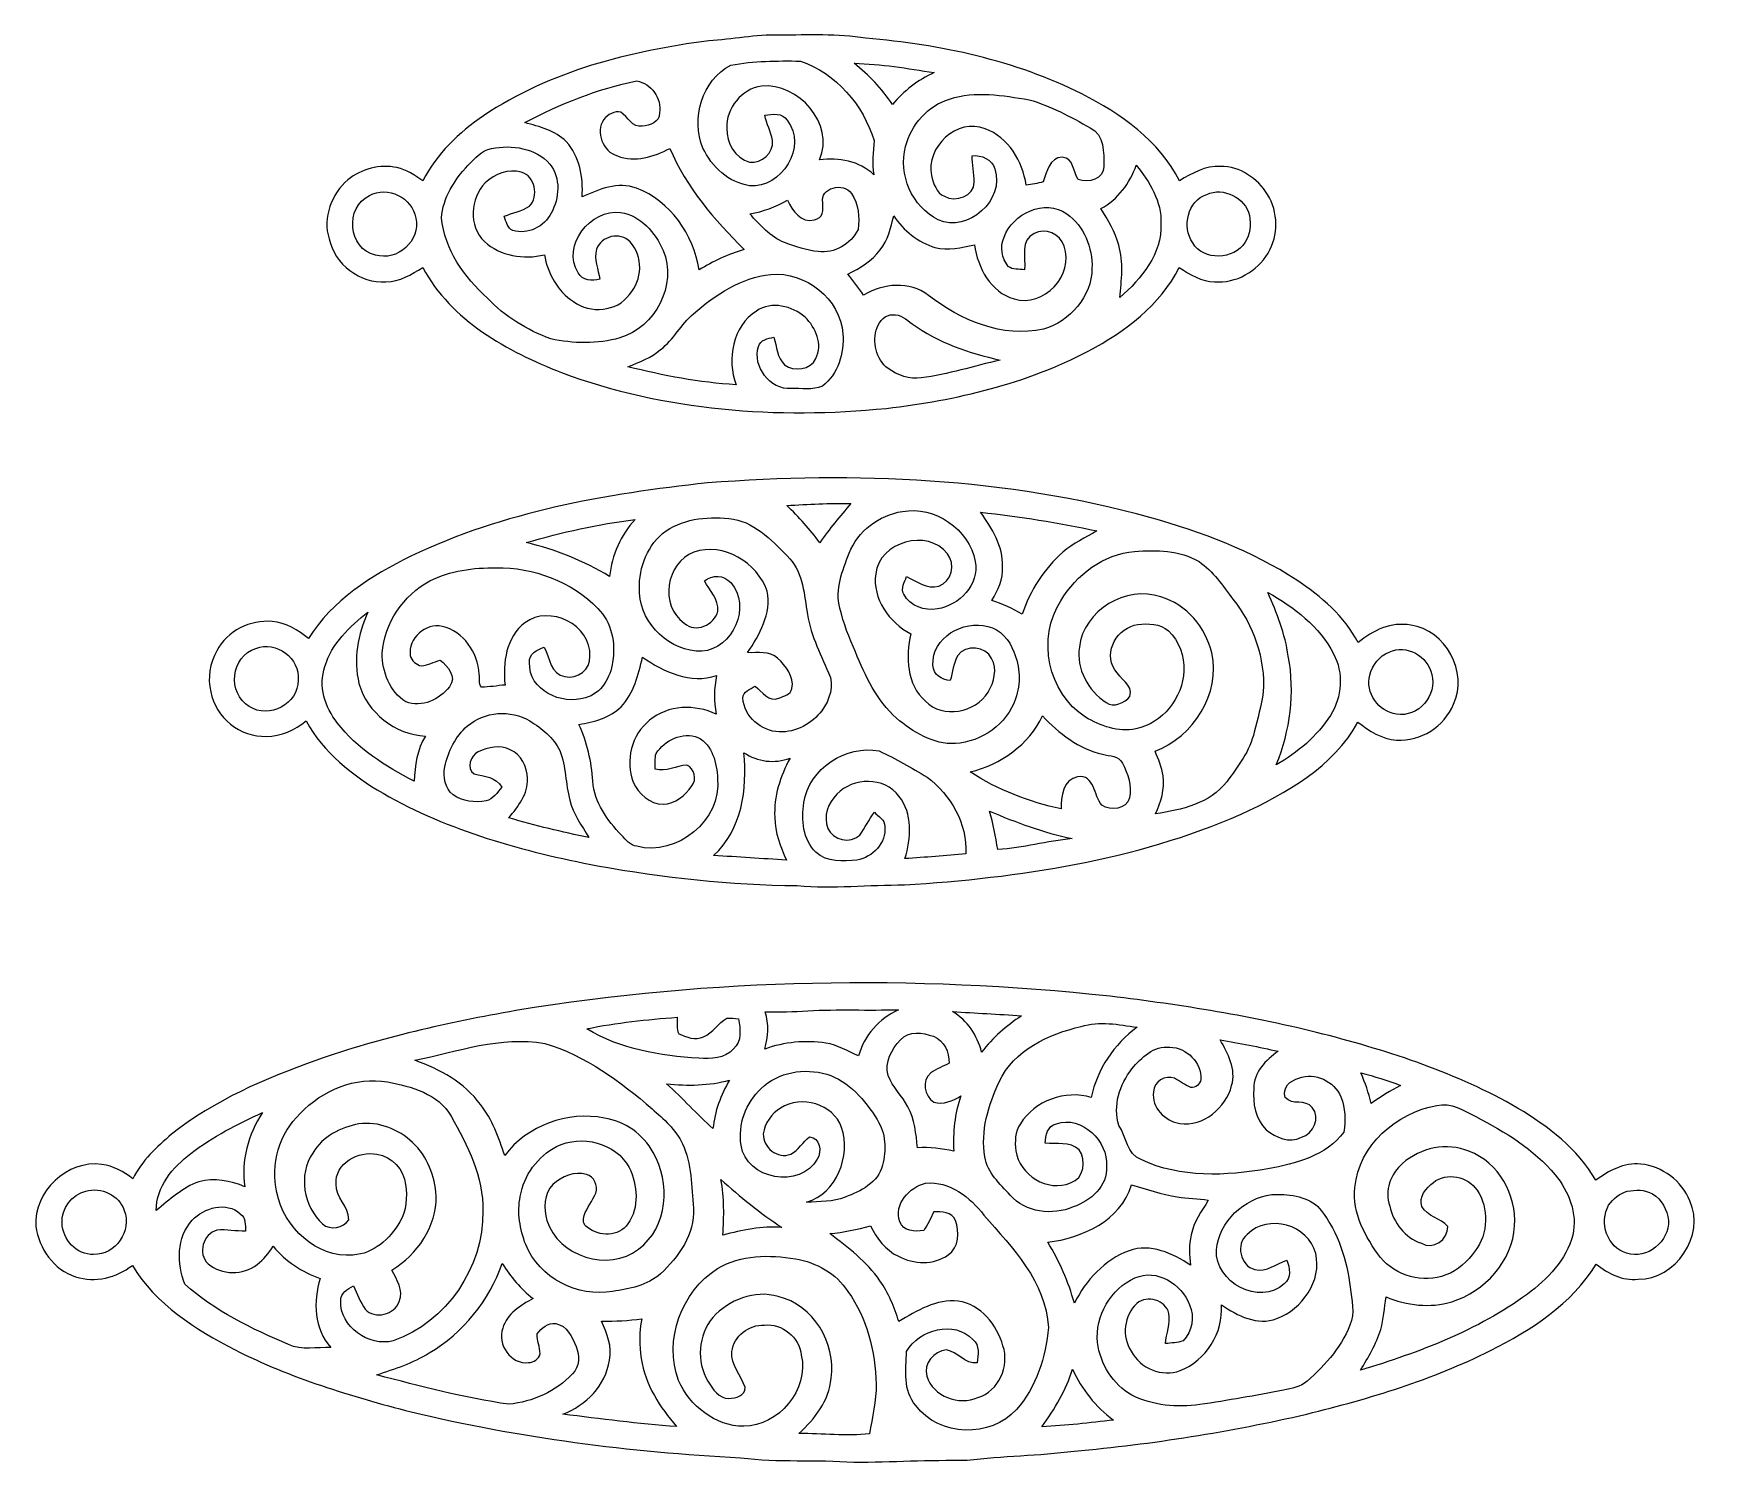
# Model space of a CAD drawing. Header units: centimetres. Extents: x -9.8 to 9.9, y -8.4 to 8.5.
import ezdxf

# ---------------------------------------------------------------- set-up
doc = ezdxf.new("R2010")
doc.units = ezdxf.units.CM
doc.header["$MEASUREMENT"] = 0
doc.layers.add('Camada 1', color=7, linetype='Continuous')

msp = doc.modelspace()

# ---------------------------------------------------------------- linework, layer by layer
at = {"layer": 'Camada 1', "color": 167}
for points, knots in [([(-1.85949, 8.37177), (-1.57973, 8.38588), (-1.30352, 8.44584), (-1.02234, 8.43844), (-1.02234, 8.43844), (-0.68121, 8.43738), (-0.33655, 8.4582), (0.00141, 8.40139), (0.00141, 8.40139), (0.88053, 8.32908), (1.76283, 8.13928), (2.55622, 7.74312), (2.55622, 7.74312), (3.01695, 7.50639), (3.46991, 7.18996), (3.71086, 6.71653), (3.71086, 6.71653), (3.85903, 6.80437), (4.0192, 6.89504), (4.1984, 6.88586), (4.1984, 6.88586), (4.4277, 6.88903), (4.63303, 6.74229), (4.75402, 6.5553), (4.75402, 6.5553), (4.88102, 6.34646), (4.88456, 6.07094), (4.75896, 5.86034), (4.75896, 5.86034), (4.62986, 5.64515), (4.37868, 5.4998), (4.12574, 5.52167), (4.12574, 5.52167), (3.9698, 5.5199), (3.83575, 5.61057), (3.70874, 5.68888), (3.70874, 5.68888), (3.48121, 5.24615), (3.06811, 4.93253), (2.63666, 4.70393), (2.63666, 4.70393), (1.89618, 4.31446), (1.06961, 4.1215), (0.24341, 4.02483), (0.24341, 4.02483), (-1.04668, 3.89536), (-2.37912, 3.9952), (-3.6015, 4.44782), (-3.6015, 4.44782), (-4.24249, 4.7011), (-4.90784, 5.05989), (-5.24298, 5.6917), (-5.24298, 5.6917), (-5.37491, 5.60951), (-5.51638, 5.51744), (-5.67831, 5.52238), (-5.67831, 5.52238), (-5.98557, 5.49875), (-6.28685, 5.73051), (-6.35141, 6.03037), (-6.35141, 6.03037), (-6.43078, 6.28085), (-6.32142, 6.56096), (-6.1281, 6.72816), (-6.1281, 6.72816), (-5.96793, 6.85553), (-5.75098, 6.91727), (-5.54918, 6.87175), (-5.54918, 6.87175), (-5.4356, 6.84564), (-5.33646, 6.78108), (-5.24157, 6.71653), (-5.24157, 6.71653), (-5.07894, 7.03333), (-4.81471, 7.28732), (-4.52296, 7.48595), (-4.52296, 7.48595), (-3.73486, 8.01546), (-2.78977, 8.24971), (-1.85949, 8.37177)], [0, 0, 0, 0, 0.04761905, 0.04761905, 0.04761905, 0.04761905, 0.0952381, 0.0952381, 0.0952381, 0.0952381, 0.14285714, 0.14285714, 0.14285714, 0.14285714, 0.19047619, 0.19047619, 0.19047619, 0.19047619, 0.23809524, 0.23809524, 0.23809524, 0.23809524, 0.28571429, 0.28571429, 0.28571429, 0.28571429, 0.33333333, 0.33333333, 0.33333333, 0.33333333, 0.38095238, 0.38095238, 0.38095238, 0.38095238, 0.42857143, 0.42857143, 0.42857143, 0.42857143, 0.47619048, 0.47619048, 0.47619048, 0.47619048, 0.52380952, 0.52380952, 0.52380952, 0.52380952, 0.57142857, 0.57142857, 0.57142857, 0.57142857, 0.61904762, 0.61904762, 0.61904762, 0.61904762, 0.66666667, 0.66666667, 0.66666667, 0.66666667, 0.71428571, 0.71428571, 0.71428571, 0.71428571, 0.76190476, 0.76190476, 0.76190476, 0.76190476, 0.80952381, 0.80952381, 0.80952381, 0.80952381, 0.85714286, 0.85714286, 0.85714286, 0.85714286, 0.9047619, 0.9047619, 0.9047619, 0.9047619, 1, 1, 1, 1]), ([(-1.59878, 8.08425), (-1.59878, 8.08425), (-1.59878, 8.08425), (-1.59878, 8.08425), (-1.59878, 8.08425), (-1.93815, 7.90786), (-2.07573, 7.44748), (-1.92722, 7.10211), (-1.92722, 7.10211), (-1.82562, 6.88128), (-1.62277, 6.69536), (-1.37688, 6.65797), (-1.37688, 6.65797), (-1.00083, 6.62233), (-0.68686, 7.12435), (-0.93027, 7.43126), (-0.93027, 7.43126), (-0.98882, 7.52581), (-1.10455, 7.50181), (-1.19698, 7.49265), (-1.19698, 7.49265), (-1.17544, 7.38962), (-1.12465, 7.29543), (-1.10418, 7.19242), (-1.10418, 7.19242), (-1.08584, 7.04566), (-1.23684, 6.92219), (-1.37617, 6.93596), (-1.37617, 6.93596), (-1.54975, 6.98146), (-1.64923, 7.16704), (-1.64711, 7.33743), (-1.64711, 7.33743), (-1.65488, 7.57483), (-1.47179, 7.80274), (-1.23437, 7.83624), (-1.23437, 7.83624), (-0.80044, 7.87717), (-0.36159, 7.38962), (-0.54963, 6.96489), (-0.54963, 6.96489), (-0.32173, 6.99381), (-0.07691, 6.94972), (0.09489, 6.7878), (0.09489, 6.7878), (0.07126, 6.92185), (0.08714, 7.05731), (0.09666, 7.19172), (0.09666, 7.19172), (-0.03033, 7.61293), (-0.35453, 7.98759), (-0.7754, 8.13188), (-0.7754, 8.13188), (-1.04951, 8.13576), (-1.3282, 8.13329), (-1.59878, 8.08425)], [0, 0, 0, 0, 0.06666667, 0.06666667, 0.06666667, 0.06666667, 0.13333333, 0.13333333, 0.13333333, 0.13333333, 0.2, 0.2, 0.2, 0.2, 0.26666667, 0.26666667, 0.26666667, 0.26666667, 0.33333333, 0.33333333, 0.33333333, 0.33333333, 0.4, 0.4, 0.4, 0.4, 0.46666667, 0.46666667, 0.46666667, 0.46666667, 0.53333333, 0.53333333, 0.53333333, 0.53333333, 0.6, 0.6, 0.6, 0.6, 0.66666667, 0.66666667, 0.66666667, 0.66666667, 0.73333333, 0.73333333, 0.73333333, 0.73333333, 0.8, 0.8, 0.8, 0.8, 0.86666667, 0.86666667, 0.86666667, 0.86666667, 1, 1, 1, 1]), ([(-0.13935, 8.10683), (-0.13935, 8.10683), (-0.13935, 8.10683), (-0.13935, 8.10683), (-0.13935, 8.10683), (0.03422, 7.96712), (0.19156, 7.80555), (0.31326, 7.61787), (0.31326, 7.61787), (0.45295, 7.77416), (0.61277, 7.91351), (0.80856, 7.99465), (0.80856, 7.99465), (0.49459, 8.04791), (0.17885, 8.09483), (-0.13935, 8.10683)], [0, 0, 0, 0, 0.2, 0.2, 0.2, 0.2, 0.4, 0.4, 0.4, 0.4, 0.6, 0.6, 0.6, 0.6, 1, 1, 1, 1]), ([(-4.03472, 7.40375), (-4.03472, 7.40375), (-4.03472, 7.40375), (-4.03472, 7.40375), (-4.03472, 7.40375), (-3.86221, 7.35612), (-3.67417, 7.31307), (-3.54507, 7.17902), (-3.54507, 7.17902), (-3.3849, 7.00263), (-3.34151, 6.7564), (-3.35774, 6.52531), (-3.35774, 6.52531), (-3.15948, 6.61492), (-2.93263, 6.71125), (-2.71533, 6.62834), (-2.71533, 6.62834), (-2.31034, 6.4777), (-2.04045, 6.07976), (-1.97238, 5.66242), (-1.97238, 5.66242), (-1.80622, 5.76545), (-1.62806, 5.84763), (-1.44039, 5.90373), (-1.44039, 5.90373), (-1.79139, 6.25264), (-2.12478, 6.63857), (-2.3188, 7.09894), (-2.3188, 7.09894), (-2.50789, 7.00122), (-2.73261, 6.92855), (-2.94075, 7.01075), (-2.94075, 7.01075), (-3.1136, 7.06049), (-3.20111, 7.29261), (-3.10161, 7.44254), (-3.10161, 7.44254), (-3.05469, 7.49864), (-2.97461, 7.54627), (-2.89984, 7.52897), (-2.89984, 7.52897), (-2.81727, 7.47077), (-2.76401, 7.34165), (-2.64512, 7.3607), (-2.64512, 7.3607), (-2.55834, 7.36528), (-2.43557, 7.41398), (-2.44016, 7.51804), (-2.44016, 7.51804), (-2.41335, 7.6902), (-2.5407, 7.8687), (-2.71144, 7.89727), (-2.71144, 7.89727), (-3.17465, 7.80379), (-3.61843, 7.62528), (-4.03472, 7.40375)], [0, 0, 0, 0, 0.06666667, 0.06666667, 0.06666667, 0.06666667, 0.13333333, 0.13333333, 0.13333333, 0.13333333, 0.2, 0.2, 0.2, 0.2, 0.26666667, 0.26666667, 0.26666667, 0.26666667, 0.33333333, 0.33333333, 0.33333333, 0.33333333, 0.4, 0.4, 0.4, 0.4, 0.46666667, 0.46666667, 0.46666667, 0.46666667, 0.53333333, 0.53333333, 0.53333333, 0.53333333, 0.6, 0.6, 0.6, 0.6, 0.66666667, 0.66666667, 0.66666667, 0.66666667, 0.73333333, 0.73333333, 0.73333333, 0.73333333, 0.8, 0.8, 0.8, 0.8, 0.86666667, 0.86666667, 0.86666667, 0.86666667, 1, 1, 1, 1]), ([(0.99094, 7.68314), (0.99094, 7.68314), (0.99094, 7.68314), (0.99094, 7.68314), (0.99094, 7.68314), (0.73447, 7.60482), (0.53693, 7.3787), (0.46955, 7.12223), (0.46955, 7.12223), (0.37923, 6.79062), (0.54785, 6.40679), (0.85619, 6.25474), (0.85619, 6.25474), (1.20755, 6.09635), (1.64853, 6.49004), (1.52681, 6.85623), (1.52681, 6.85623), (1.48872, 6.97052), (1.37018, 7.02203), (1.25659, 7.0125), (1.25659, 7.0125), (1.25623, 6.90808), (1.28235, 6.80544), (1.28235, 6.70065), (1.28235, 6.70065), (1.28164, 6.53308), (1.05974, 6.45829), (0.92991, 6.53238), (0.92991, 6.53238), (0.83326, 6.57472), (0.79974, 6.68301), (0.77716, 6.77686), (0.77716, 6.77686), (0.70272, 7.11305), (1.08267, 7.46407), (1.4097, 7.33212), (1.4097, 7.33212), (1.68733, 7.22948), (1.85454, 6.9476), (1.89618, 6.66503), (1.89618, 6.66503), (1.9632, 6.67737), (2.03234, 6.68231), (2.09727, 6.70453), (2.09727, 6.70453), (2.14029, 6.81708), (2.17382, 6.99135), (2.32375, 6.99698), (2.32375, 6.99698), (2.45991, 6.98253), (2.45109, 6.82271), (2.51142, 6.73169), (2.51142, 6.73169), (2.63207, 6.6883), (2.8141, 6.73206), (2.81622, 6.88552), (2.81622, 6.88552), (2.81374, 7.04497), (2.82539, 7.26475), (2.65324, 7.34306), (2.65324, 7.34306), (2.42217, 7.47218), (2.18687, 7.6027), (1.93075, 7.67362), (1.93075, 7.67362), (1.62207, 7.72512), (1.29611, 7.78369), (0.99094, 7.68314)], [0, 0, 0, 0, 0.05555556, 0.05555556, 0.05555556, 0.05555556, 0.11111111, 0.11111111, 0.11111111, 0.11111111, 0.16666667, 0.16666667, 0.16666667, 0.16666667, 0.22222222, 0.22222222, 0.22222222, 0.22222222, 0.27777778, 0.27777778, 0.27777778, 0.27777778, 0.33333333, 0.33333333, 0.33333333, 0.33333333, 0.38888889, 0.38888889, 0.38888889, 0.38888889, 0.44444444, 0.44444444, 0.44444444, 0.44444444, 0.5, 0.5, 0.5, 0.5, 0.55555556, 0.55555556, 0.55555556, 0.55555556, 0.61111111, 0.61111111, 0.61111111, 0.61111111, 0.66666667, 0.66666667, 0.66666667, 0.66666667, 0.72222222, 0.72222222, 0.72222222, 0.72222222, 0.77777778, 0.77777778, 0.77777778, 0.77777778, 0.83333333, 0.83333333, 0.83333333, 0.83333333, 0.88888889, 0.88888889, 0.88888889, 0.88888889, 1, 1, 1, 1]), ([(-4.42877, 7.09858), (-4.42877, 7.09858), (-4.42877, 7.09858), (-4.42877, 7.09858), (-4.42877, 7.09858), (-4.54942, 7.07884), (-4.62845, 6.9783), (-4.70958, 6.8968), (-4.70958, 6.8968), (-4.86833, 6.72747), (-5.00379, 6.51544), (-5.02143, 6.27909), (-5.02143, 6.27909), (-4.98439, 5.90232), (-4.75226, 5.57635), (-4.47852, 5.3287), (-4.47852, 5.3287), (-4.27319, 5.10962), (-4.00931, 4.95087), (-3.72921, 4.84716), (-3.72921, 4.84716), (-3.4618, 4.78966), (-3.1757, 4.78155), (-2.91076, 4.8581), (-2.91076, 4.8581), (-2.49378, 4.98016), (-2.22708, 5.48604), (-2.39783, 5.8935), (-2.39783, 5.8935), (-2.49132, 6.10234), (-2.66347, 6.3059), (-2.90159, 6.34047), (-2.90159, 6.34047), (-3.25402, 6.38844), (-3.60574, 5.94888), (-3.4043, 5.62821), (-3.4043, 5.62821), (-3.35244, 5.53402), (-3.24061, 5.52379), (-3.14713, 5.55271), (-3.14713, 5.55271), (-3.16793, 5.66914), (-3.21839, 5.78696), (-3.1891, 5.9062), (-3.1891, 5.9062), (-3.13372, 6.06248), (-2.90583, 6.11857), (-2.79082, 5.99369), (-2.79082, 5.99369), (-2.62784, 5.82329), (-2.64617, 5.54355), (-2.79717, 5.37138), (-2.79717, 5.37138), (-2.94674, 5.16607), (-3.26178, 5.13961), (-3.45968, 5.28778), (-3.45968, 5.28778), (-3.65019, 5.40948), (-3.76485, 5.62151), (-3.80293, 5.84022), (-3.80293, 5.84022), (-4.04741, 5.78309), (-4.32611, 5.82259), (-4.5145, 5.99863), (-4.5145, 5.99863), (-4.70464, 6.17996), (-4.68488, 6.5105), (-4.50285, 6.69008), (-4.50285, 6.69008), (-4.39454, 6.79838), (-4.22839, 6.86045), (-4.0774, 6.81777), (-4.0774, 6.81777), (-3.913, 6.77192), (-3.86503, 6.53238), (-3.9818, 6.41631), (-3.9818, 6.41631), (-4.0707, 6.35528), (-4.18112, 6.3373), (-4.27918, 6.29601), (-4.27918, 6.29601), (-4.2552, 6.23534), (-4.2439, 6.15738), (-4.17759, 6.12668), (-4.17759, 6.12668), (-4.0019, 6.07625), (-3.8033, 6.17149), (-3.72285, 6.33341), (-3.72285, 6.33341), (-3.62654, 6.51016), (-3.60749, 6.74899), (-3.73944, 6.91337), (-3.73944, 6.91337), (-3.9063, 7.10776), (-4.18994, 7.14268), (-4.42877, 7.09858)], [0, 0, 0, 0, 0.04, 0.04, 0.04, 0.04, 0.08, 0.08, 0.08, 0.08, 0.12, 0.12, 0.12, 0.12, 0.16, 0.16, 0.16, 0.16, 0.2, 0.2, 0.2, 0.2, 0.24, 0.24, 0.24, 0.24, 0.28, 0.28, 0.28, 0.28, 0.32, 0.32, 0.32, 0.32, 0.36, 0.36, 0.36, 0.36, 0.4, 0.4, 0.4, 0.4, 0.44, 0.44, 0.44, 0.44, 0.48, 0.48, 0.48, 0.48, 0.52, 0.52, 0.52, 0.52, 0.56, 0.56, 0.56, 0.56, 0.6, 0.6, 0.6, 0.6, 0.64, 0.64, 0.64, 0.64, 0.68, 0.68, 0.68, 0.68, 0.72, 0.72, 0.72, 0.72, 0.76, 0.76, 0.76, 0.76, 0.8, 0.8, 0.8, 0.8, 0.84, 0.84, 0.84, 0.84, 0.88, 0.88, 0.88, 0.88, 0.92, 0.92, 0.92, 0.92, 1, 1, 1, 1]), ([(3.1997, 6.89997), (3.1997, 6.89997), (3.1997, 6.89997), (3.1997, 6.89997), (3.1997, 6.89997), (3.12242, 6.68689), (2.98379, 6.49534), (2.78058, 6.38703), (2.78058, 6.38703), (2.86597, 6.25122), (2.94993, 6.11152), (2.9912, 5.95488), (2.9912, 5.95488), (3.05047, 5.7531), (3.02401, 5.54073), (3.00601, 5.33505), (3.00601, 5.33505), (3.25861, 5.5573), (3.50697, 5.85223), (3.49144, 6.20959), (3.49144, 6.20959), (3.50097, 6.471), (3.35879, 6.70453), (3.1997, 6.89997)], [0, 0, 0, 0, 0.14285714, 0.14285714, 0.14285714, 0.14285714, 0.28571429, 0.28571429, 0.28571429, 0.28571429, 0.42857143, 0.42857143, 0.42857143, 0.42857143, 0.57142857, 0.57142857, 0.57142857, 0.57142857, 0.71428571, 0.71428571, 0.71428571, 0.71428571, 1, 1, 1, 1]), ([(-5.87304, 6.54085), (-5.87304, 6.54085), (-5.87304, 6.54085), (-5.87304, 6.54085), (-5.87304, 6.54085), (-6.16866, 6.40927), (-6.12634, 5.90549), (-5.8039, 5.83812), (-5.8039, 5.83812), (-5.54248, 5.75697), (-5.26415, 6.00886), (-5.32553, 6.27591), (-5.32553, 6.27591), (-5.36751, 6.5151), (-5.65891, 6.66221), (-5.87304, 6.54085)], [0, 0, 0, 0, 0.2, 0.2, 0.2, 0.2, 0.4, 0.4, 0.4, 0.4, 0.6, 0.6, 0.6, 0.6, 1, 1, 1, 1]), ([(-0.51011, 6.45688), (-0.51011, 6.45688), (-0.51011, 6.45688), (-0.51011, 6.45688), (-0.51011, 6.45688), (-0.50236, 6.37575), (-0.50658, 6.26779), (-0.60959, 6.25615), (-0.60959, 6.25615), (-0.76941, 6.21171), (-0.86995, 6.36376), (-0.92709, 6.48723), (-0.92709, 6.48723), (-1.06539, 6.40785), (-1.21496, 6.3507), (-1.37266, 6.32495), (-1.37266, 6.32495), (-1.25377, 6.19337), (-1.13064, 6.0533), (-0.96131, 5.98628), (-0.96131, 5.98628), (-0.83361, 5.93689), (-0.70131, 5.8935), (-0.56444, 5.87869), (-0.56444, 5.87869), (-0.37287, 5.85294), (-0.1785, 5.96935), (-0.09277, 6.13867), (-0.09277, 6.13867), (-0.07443, 6.28402), (-0.08536, 6.44102), (-0.1718, 6.56449), (-0.1718, 6.56449), (-0.25681, 6.70382), (-0.55138, 6.63575), (-0.51011, 6.45688)], [0, 0, 0, 0, 0.1, 0.1, 0.1, 0.1, 0.2, 0.2, 0.2, 0.2, 0.3, 0.3, 0.3, 0.3, 0.4, 0.4, 0.4, 0.4, 0.5, 0.5, 0.5, 0.5, 0.6, 0.6, 0.6, 0.6, 0.7, 0.7, 0.7, 0.7, 0.8, 0.8, 0.8, 0.8, 1, 1, 1, 1]), ([(4.03365, 6.5553), (4.03365, 6.5553), (4.03365, 6.5553), (4.03365, 6.5553), (4.03365, 6.5553), (3.80612, 6.47946), (3.73768, 6.17007), (3.86715, 5.98275), (3.86715, 5.98275), (3.99625, 5.76545), (4.35645, 5.77919), (4.48697, 5.98874), (4.48697, 5.98874), (4.55259, 6.07976), (4.55507, 6.19865), (4.53743, 6.30519), (4.53743, 6.30519), (4.48875, 6.5165), (4.23226, 6.64491), (4.03365, 6.5553)], [0, 0, 0, 0, 0.16666667, 0.16666667, 0.16666667, 0.16666667, 0.33333333, 0.33333333, 0.33333333, 0.33333333, 0.5, 0.5, 0.5, 0.5, 0.66666667, 0.66666667, 0.66666667, 0.66666667, 1, 1, 1, 1]), ([(1.63442, 6.05013), (1.63442, 6.05013), (1.63442, 6.05013), (1.63442, 6.05013), (1.63442, 6.05013), (1.58326, 5.93653), (1.60972, 5.80002), (1.68485, 5.70371), (1.68485, 5.70371), (1.73813, 5.6582), (1.81256, 5.67407), (1.87678, 5.6642), (1.87678, 5.6642), (1.89371, 5.80636), (1.82279, 6.01802), (1.99107, 6.0907), (1.99107, 6.0907), (2.12372, 6.17078), (2.30152, 6.08612), (2.34456, 5.94289), (2.34456, 5.94289), (2.47368, 5.60139), (2.09937, 5.21334), (1.75331, 5.31812), (1.75331, 5.31812), (1.47425, 5.39925), (1.32432, 5.68888), (1.28376, 5.95841), (1.28376, 5.95841), (1.13205, 5.92349), (0.97225, 5.88822), (0.81774, 5.92807), (0.81774, 5.92807), (0.6163, 5.9884), (0.4445, 6.12668), (0.32914, 6.30096), (0.32914, 6.30096), (0.29562, 6.16055), (0.26423, 6.01274), (0.16968, 5.89879), (0.16968, 5.89879), (0.07301, 5.76721), (-0.0702, 5.68218), (-0.21519, 5.6134), (-0.21519, 5.6134), (-0.15027, 5.53154), (-0.08607, 5.449), (-0.0275, 5.36256), (-0.0275, 5.36256), (0.20284, 5.5005), (0.51752, 5.53649), (0.73907, 5.36081), (0.73907, 5.36081), (1.12253, 5.06976), (1.61395, 4.85069), (2.1029, 4.96322), (2.1029, 4.96322), (2.41547, 5.05071), (2.67158, 5.34916), (2.67545, 5.67937), (2.67545, 5.67937), (2.68534, 5.92384), (2.57951, 6.18208), (2.3763, 6.32495), (2.3763, 6.32495), (2.11737, 6.50909), (1.73708, 6.32848), (1.63442, 6.05013)], [0, 0, 0, 0, 0.05555556, 0.05555556, 0.05555556, 0.05555556, 0.11111111, 0.11111111, 0.11111111, 0.11111111, 0.16666667, 0.16666667, 0.16666667, 0.16666667, 0.22222222, 0.22222222, 0.22222222, 0.22222222, 0.27777778, 0.27777778, 0.27777778, 0.27777778, 0.33333333, 0.33333333, 0.33333333, 0.33333333, 0.38888889, 0.38888889, 0.38888889, 0.38888889, 0.44444444, 0.44444444, 0.44444444, 0.44444444, 0.5, 0.5, 0.5, 0.5, 0.55555556, 0.55555556, 0.55555556, 0.55555556, 0.61111111, 0.61111111, 0.61111111, 0.61111111, 0.66666667, 0.66666667, 0.66666667, 0.66666667, 0.72222222, 0.72222222, 0.72222222, 0.72222222, 0.77777778, 0.77777778, 0.77777778, 0.77777778, 0.83333333, 0.83333333, 0.83333333, 0.83333333, 0.88888889, 0.88888889, 0.88888889, 0.88888889, 1, 1, 1, 1]), ([(-2.03941, 5.14385), (-2.03941, 5.14385), (-2.03941, 5.14385), (-2.03941, 5.14385), (-2.03941, 5.14385), (-2.18792, 5.01967), (-2.27295, 4.83658), (-2.42851, 4.71981), (-2.42851, 4.71981), (-2.54105, 4.62314), (-2.68111, 4.56952), (-2.81763, 4.51731), (-2.81763, 4.51731), (-2.39747, 4.41254), (-1.96885, 4.33069), (-1.53599, 4.30388), (-1.53599, 4.30388), (-1.64889, 4.60375), (-1.57726, 4.99604), (-1.2954, 5.17594), (-1.2954, 5.17594), (-1.11407, 5.29624), (-0.87312, 5.23699), (-0.7179, 5.10222), (-0.7179, 5.10222), (-0.59372, 4.98157), (-0.50482, 4.78084), (-0.59302, 4.61503), (-0.59302, 4.61503), (-0.65263, 4.47815), (-0.85124, 4.45593), (-0.96307, 4.54025), (-0.96307, 4.54025), (-1.05092, 4.62455), (-1.0548, 4.75614), (-1.08866, 4.86587), (-1.08866, 4.86587), (-1.15922, 4.85281), (-1.24707, 4.83622), (-1.2707, 4.7558), (-1.2707, 4.7558), (-1.34549, 4.52084), (-1.13276, 4.24356), (-0.88547, 4.25803), (-0.88547, 4.25803), (-0.7627, 4.26507), (-0.63005, 4.23545), (-0.51505, 4.28837), (-0.51505, 4.28837), (-0.32526, 4.42595), (-0.25646, 4.681), (-0.27199, 4.90536), (-0.27199, 4.90536), (-0.30161, 5.31988), (-0.71613, 5.64973), (-1.12501, 5.6067), (-1.12501, 5.6067), (-1.47708, 5.576), (-1.7794, 5.36821), (-2.03941, 5.14385)], [0, 0, 0, 0, 0.0625, 0.0625, 0.0625, 0.0625, 0.125, 0.125, 0.125, 0.125, 0.1875, 0.1875, 0.1875, 0.1875, 0.25, 0.25, 0.25, 0.25, 0.3125, 0.3125, 0.3125, 0.3125, 0.375, 0.375, 0.375, 0.375, 0.4375, 0.4375, 0.4375, 0.4375, 0.5, 0.5, 0.5, 0.5, 0.5625, 0.5625, 0.5625, 0.5625, 0.625, 0.625, 0.625, 0.625, 0.6875, 0.6875, 0.6875, 0.6875, 0.75, 0.75, 0.75, 0.75, 0.8125, 0.8125, 0.8125, 0.8125, 0.875, 0.875, 0.875, 0.875, 1, 1, 1, 1]), ([(0.13299, 4.98191), (0.13299, 4.98191), (0.13299, 4.98191), (0.13299, 4.98191), (0.13299, 4.98191), (0.07231, 4.81507), (0.1157, 4.60409), (0.26282, 4.49579), (0.26282, 4.49579), (0.3757, 4.41678), (0.51611, 4.36421), (0.6558, 4.38431), (0.6558, 4.38431), (0.97296, 4.42665), (1.27881, 4.52508), (1.59032, 4.59563), (1.59032, 4.59563), (1.22344, 4.681), (0.85302, 4.79707), (0.54821, 5.02637), (0.54821, 5.02637), (0.4773, 5.07118), (0.40922, 5.14278), (0.3182, 5.13184), (0.3182, 5.13184), (0.23071, 5.13432), (0.16157, 5.05848), (0.13299, 4.98191)], [0, 0, 0, 0, 0.125, 0.125, 0.125, 0.125, 0.25, 0.25, 0.25, 0.25, 0.375, 0.375, 0.375, 0.375, 0.5, 0.5, 0.5, 0.5, 0.625, 0.625, 0.625, 0.625, 0.75, 0.75, 0.75, 0.75, 1, 1, 1, 1]), ([(-1.87466, 3.14254), (-0.12417, 3.278), (1.66051, 3.20216), (3.3602, 2.73543), (3.3602, 2.73543), (3.96699, 2.56292), (4.5674, 2.3389), (5.09834, 1.9939), (5.09834, 1.9939), (5.38692, 1.80128), (5.66349, 1.56774), (5.82471, 1.25448), (5.82471, 1.25448), (5.99546, 1.40088), (6.217, 1.50283), (6.4463, 1.4619), (6.4463, 1.4619), (6.86257, 1.40441), (7.12893, 0.90557), (6.9543, 0.52599), (6.9543, 0.52599), (6.84494, 0.26387), (6.56519, 0.08183), (6.28015, 0.10266), (6.28015, 0.10266), (6.10622, 0.11324), (5.95453, 0.21025), (5.82188, 0.31574), (5.82188, 0.31574), (5.53154, -0.21872), (4.97099, -0.52387), (4.44041, -0.77435), (4.44041, -0.77435), (3.18698, -1.32326), (1.81363, -1.524), (0.45755, -1.61113), (0.45755, -1.61113), (0.03457, -1.60796), (-0.3884, -1.657), (-0.81104, -1.61854), (-0.81104, -1.61854), (-1.60338, -1.61149), (-2.3943, -1.52435), (-3.17394, -1.38499), (-3.17394, -1.38499), (-4.0527, -1.21567), (-4.93182, -0.97508), (-5.71324, -0.52704), (-5.71324, -0.52704), (-6.07484, -0.31608), (-6.4195, -0.04444), (-6.62305, 0.32878), (-6.62305, 0.32878), (-6.75745, 0.22401), (-6.91727, 0.14216), (-7.09188, 0.14639), (-7.09188, 0.14639), (-7.40056, 0.13124), (-7.69654, 0.37007), (-7.75158, 0.6731), (-7.75158, 0.6731), (-7.79215, 0.83679), (-7.76145, 1.01211), (-7.67927, 1.15817), (-7.67927, 1.15817), (-7.55685, 1.39064), (-7.2852, 1.53141), (-7.02486, 1.50354), (-7.02486, 1.50354), (-6.86082, 1.49401), (-6.71865, 1.40229), (-6.59482, 1.3014), (-6.59482, 1.3014), (-6.31754, 1.75541), (-5.85011, 2.04752), (-5.38373, 2.27753), (-5.38373, 2.27753), (-4.28695, 2.80034), (-3.07445, 3.01659), (-1.87466, 3.14254)], [0, 0, 0, 0, 0.04761905, 0.04761905, 0.04761905, 0.04761905, 0.0952381, 0.0952381, 0.0952381, 0.0952381, 0.14285714, 0.14285714, 0.14285714, 0.14285714, 0.19047619, 0.19047619, 0.19047619, 0.19047619, 0.23809524, 0.23809524, 0.23809524, 0.23809524, 0.28571429, 0.28571429, 0.28571429, 0.28571429, 0.33333333, 0.33333333, 0.33333333, 0.33333333, 0.38095238, 0.38095238, 0.38095238, 0.38095238, 0.42857143, 0.42857143, 0.42857143, 0.42857143, 0.47619048, 0.47619048, 0.47619048, 0.47619048, 0.52380952, 0.52380952, 0.52380952, 0.52380952, 0.57142857, 0.57142857, 0.57142857, 0.57142857, 0.61904762, 0.61904762, 0.61904762, 0.61904762, 0.66666667, 0.66666667, 0.66666667, 0.66666667, 0.71428571, 0.71428571, 0.71428571, 0.71428571, 0.76190476, 0.76190476, 0.76190476, 0.76190476, 0.80952381, 0.80952381, 0.80952381, 0.80952381, 0.85714286, 0.85714286, 0.85714286, 0.85714286, 0.9047619, 0.9047619, 0.9047619, 0.9047619, 1, 1, 1, 1]), ([(-0.93661, 2.87655), (-0.93661, 2.87655), (-0.93661, 2.87655), (-0.93661, 2.87655), (-0.93661, 2.87655), (-0.79199, 2.74284), (-0.66428, 2.59257), (-0.54434, 2.43628), (-0.54434, 2.43628), (-0.43427, 2.60032), (-0.30373, 2.74884), (-0.17604, 2.89913), (-0.17604, 2.89913), (-0.43003, 2.90653), (-0.68333, 2.89031), (-0.93661, 2.87655)], [0, 0, 0, 0, 0.2, 0.2, 0.2, 0.2, 0.4, 0.4, 0.4, 0.4, 0.6, 0.6, 0.6, 0.6, 1, 1, 1, 1]), ([(-0.1979, 2.3114), (-0.1979, 2.3114), (-0.1979, 2.3114), (-0.1979, 2.3114), (-0.1979, 2.3114), (-0.27693, 2.10679), (-0.36759, 1.88348), (-0.30692, 1.66158), (-0.30692, 1.66158), (-0.26387, 1.48378), (-0.19897, 1.31163), (-0.12452, 1.14477), (-0.12452, 1.14477), (-0.00212, 0.86289), (0.12347, 0.56656), (0.3623, 0.36194), (0.3623, 0.36194), (0.55774, 0.19861), (0.7934, 0.04726), (1.05903, 0.06068), (1.05903, 0.06068), (1.36913, 0.0822), (1.67252, 0.28963), (1.77058, 0.5909), (1.77058, 0.5909), (1.83761, 0.77011), (1.82316, 0.97155), (1.75083, 1.14652), (1.75083, 1.14652), (1.69791, 1.2834), (1.59315, 1.41393), (1.44356, 1.44709), (1.44356, 1.44709), (1.15464, 1.524), (0.77435, 1.31444), (0.7934, 0.98812), (0.7934, 0.98812), (0.79375, 0.87453), (0.89817, 0.81526), (0.99871, 0.8068), (0.99871, 0.8068), (1.02729, 0.90487), (1.03504, 1.01141), (1.08691, 1.10137), (1.08691, 1.10137), (1.18285, 1.23331), (1.41498, 1.21391), (1.48802, 1.06785), (1.48802, 1.06785), (1.55716, 0.94085), (1.51729, 0.78705), (1.44673, 0.66957), (1.44673, 0.66957), (1.2954, 0.42579), (0.91334, 0.34995), (0.70379, 0.56268), (0.70379, 0.56268), (0.47978, 0.76059), (0.47342, 1.08691), (0.53021, 1.35854), (0.53021, 1.35854), (0.27763, 1.49365), (0.07513, 1.77236), (0.11606, 2.06833), (0.11606, 2.06833), (0.15945, 2.44863), (0.73235, 2.60914), (0.96414, 2.3047), (0.96414, 2.3047), (1.06644, 2.18298), (1.01318, 1.97414), (0.86147, 1.92334), (0.86147, 1.92334), (0.72354, 1.87607), (0.60006, 1.98366), (0.48083, 2.03482), (0.48083, 2.03482), (0.45649, 1.96885), (0.41205, 1.89688), (0.44838, 1.82633), (0.44838, 1.82633), (0.52246, 1.68804), (0.69568, 1.62348), (0.84596, 1.65347), (0.84596, 1.65347), (1.10243, 1.69509), (1.34796, 1.93852), (1.29399, 2.21333), (1.29399, 2.21333), (1.22202, 2.59362), (0.81455, 2.87689), (0.4318, 2.80492), (0.4318, 2.80492), (0.15309, 2.76472), (-0.09348, 2.57315), (-0.1979, 2.3114)], [0, 0, 0, 0, 0.04, 0.04, 0.04, 0.04, 0.08, 0.08, 0.08, 0.08, 0.12, 0.12, 0.12, 0.12, 0.16, 0.16, 0.16, 0.16, 0.2, 0.2, 0.2, 0.2, 0.24, 0.24, 0.24, 0.24, 0.28, 0.28, 0.28, 0.28, 0.32, 0.32, 0.32, 0.32, 0.36, 0.36, 0.36, 0.36, 0.4, 0.4, 0.4, 0.4, 0.44, 0.44, 0.44, 0.44, 0.48, 0.48, 0.48, 0.48, 0.52, 0.52, 0.52, 0.52, 0.56, 0.56, 0.56, 0.56, 0.6, 0.6, 0.6, 0.6, 0.64, 0.64, 0.64, 0.64, 0.68, 0.68, 0.68, 0.68, 0.72, 0.72, 0.72, 0.72, 0.76, 0.76, 0.76, 0.76, 0.8, 0.8, 0.8, 0.8, 0.84, 0.84, 0.84, 0.84, 0.88, 0.88, 0.88, 0.88, 0.92, 0.92, 0.92, 0.92, 1, 1, 1, 1]), ([(1.35748, 2.79681), (1.35748, 2.79681), (1.35748, 2.79681), (1.35748, 2.79681), (1.35748, 2.79681), (1.48978, 2.60561), (1.62736, 2.39501), (1.61748, 2.15229), (1.61748, 2.15229), (1.62594, 2.00695), (1.56245, 1.87359), (1.48943, 1.75294), (1.48943, 1.75294), (1.61536, 1.71379), (1.73637, 1.66017), (1.84925, 1.59103), (1.84925, 1.59103), (1.94344, 1.87113), (2.10784, 2.13006), (2.33186, 2.32409), (2.33186, 2.32409), (2.45145, 2.42958), (2.59608, 2.49731), (2.73332, 2.57562), (2.73332, 2.57562), (2.27858, 2.67229), (1.81963, 2.74637), (1.35748, 2.79681)], [0, 0, 0, 0, 0.125, 0.125, 0.125, 0.125, 0.25, 0.25, 0.25, 0.25, 0.375, 0.375, 0.375, 0.375, 0.5, 0.5, 0.5, 0.5, 0.625, 0.625, 0.625, 0.625, 0.75, 0.75, 0.75, 0.75, 1, 1, 1, 1]), ([(-4.02025, 2.43733), (-4.02025, 2.43733), (-4.02025, 2.43733), (-4.02025, 2.43733), (-4.02025, 2.43733), (-3.67205, 2.35761), (-3.33833, 2.22037), (-3.03176, 2.03763), (-3.03176, 2.03763), (-3.00567, 2.28811), (-2.9023, 2.52623), (-2.72979, 2.71039), (-2.72979, 2.71039), (-3.16618, 2.6557), (-3.59798, 2.55975), (-4.02025, 2.43733)], [0, 0, 0, 0, 0.2, 0.2, 0.2, 0.2, 0.4, 0.4, 0.4, 0.4, 0.6, 0.6, 0.6, 0.6, 1, 1, 1, 1]), ([(-2.40454, 2.54387), (-2.40454, 2.54387), (-2.40454, 2.54387), (-2.40454, 2.54387), (-2.40454, 2.54387), (-2.60843, 2.37489), (-2.69628, 2.0969), (-2.67794, 1.83832), (-2.67794, 1.83832), (-2.65818, 1.46755), (-2.3121, 1.14229), (-1.94027, 1.15322), (-1.94027, 1.15322), (-1.57444, 1.17651), (-1.35008, 1.68839), (-1.59878, 1.96391), (-1.59878, 1.96391), (-1.67957, 2.05846), (-1.81468, 2.05668), (-1.91028, 1.98649), (-1.91028, 1.98649), (-1.85278, 1.87077), (-1.73777, 1.7653), (-1.75153, 1.6263), (-1.75153, 1.6263), (-1.7921, 1.46507), (-2.01682, 1.3596), (-2.14982, 1.48519), (-2.14982, 1.48519), (-2.44298, 1.68945), (-2.36607, 2.2031), (-2.03412, 2.32409), (-2.03412, 2.32409), (-1.68485, 2.44722), (-1.28305, 2.20027), (-1.1684, 1.86336), (-1.1684, 1.86336), (-1.11478, 1.59948), (-1.25801, 1.34832), (-1.39876, 1.13629), (-1.39876, 1.13629), (-1.28023, 1.12994), (-1.14017, 1.15992), (-1.04422, 1.07068), (-1.04422, 1.07068), (-0.94826, 0.97966), (-0.84454, 0.85302), (-0.87524, 0.7112), (-0.87524, 0.7112), (-0.889, 0.63853), (-0.97119, 0.62406), (-1.02834, 0.59796), (-1.02834, 0.59796), (-1.14864, 0.54397), (-1.22872, 0.67697), (-1.31092, 0.73942), (-1.31092, 0.73942), (-1.37018, 0.7052), (-1.4485, 0.67556), (-1.45625, 0.59689), (-1.45625, 0.59689), (-1.44003, 0.38028), (-1.23789, 0.20496), (-1.02446, 0.19897), (-1.02446, 0.19897), (-0.82761, 0.19015), (-0.63853, 0.29703), (-0.52, 0.44979), (-0.52, 0.44979), (-0.4318, 0.57608), (-0.36653, 0.74965), (-0.44167, 0.89746), (-0.44167, 0.89746), (-0.54504, 1.137), (-0.66569, 1.37442), (-0.69956, 1.63653), (-0.69956, 1.63653), (-0.73096, 1.86195), (-0.75706, 2.11208), (-0.92957, 2.27965), (-0.92957, 2.27965), (-1.1236, 2.47227), (-1.33173, 2.69733), (-1.62136, 2.72133), (-1.62136, 2.72133), (-1.88982, 2.7492), (-2.18756, 2.71885), (-2.40454, 2.54387)], [0, 0, 0, 0, 0.04347826, 0.04347826, 0.04347826, 0.04347826, 0.08695652, 0.08695652, 0.08695652, 0.08695652, 0.13043478, 0.13043478, 0.13043478, 0.13043478, 0.17391304, 0.17391304, 0.17391304, 0.17391304, 0.2173913, 0.2173913, 0.2173913, 0.2173913, 0.26086957, 0.26086957, 0.26086957, 0.26086957, 0.30434783, 0.30434783, 0.30434783, 0.30434783, 0.34782609, 0.34782609, 0.34782609, 0.34782609, 0.39130435, 0.39130435, 0.39130435, 0.39130435, 0.43478261, 0.43478261, 0.43478261, 0.43478261, 0.47826087, 0.47826087, 0.47826087, 0.47826087, 0.52173913, 0.52173913, 0.52173913, 0.52173913, 0.56521739, 0.56521739, 0.56521739, 0.56521739, 0.60869565, 0.60869565, 0.60869565, 0.60869565, 0.65217391, 0.65217391, 0.65217391, 0.65217391, 0.69565217, 0.69565217, 0.69565217, 0.69565217, 0.73913043, 0.73913043, 0.73913043, 0.73913043, 0.7826087, 0.7826087, 0.7826087, 0.7826087, 0.82608696, 0.82608696, 0.82608696, 0.82608696, 0.86956522, 0.86956522, 0.86956522, 0.86956522, 0.91304348, 0.91304348, 0.91304348, 0.91304348, 1, 1, 1, 1]), ([(2.30716, 1.75012), (2.30716, 1.75012), (2.30716, 1.75012), (2.30716, 1.75012), (2.30716, 1.75012), (2.01789, 1.31304), (2.1537, 0.65651), (2.5982, 0.37465), (2.5982, 0.37465), (2.77529, 0.26987), (2.98555, 0.19261), (3.19369, 0.23529), (3.19369, 0.23529), (3.51119, 0.2981), (3.7486, 0.6043), (3.76378, 0.92216), (3.76378, 0.92216), (3.76765, 1.09395), (3.70945, 1.27599), (3.57928, 1.39276), (3.57928, 1.39276), (3.48156, 1.48025), (3.34186, 1.48449), (3.21875, 1.46897), (3.21875, 1.46897), (2.98414, 1.43581), (2.79964, 1.14547), (2.9471, 0.93451), (2.9471, 0.93451), (3.00002, 0.8269), (3.16793, 0.75494), (3.12454, 0.61877), (3.12454, 0.61877), (3.06034, 0.54044), (2.93441, 0.48331), (2.84161, 0.54609), (2.84161, 0.54609), (2.62924, 0.68579), (2.48708, 0.94368), (2.52589, 1.2012), (2.52589, 1.2012), (2.57598, 1.63653), (3.08044, 1.93993), (3.49074, 1.79422), (3.49074, 1.79422), (3.79694, 1.70956), (4.01849, 1.43403), (4.09292, 1.13276), (4.09292, 1.13276), (4.20017, 0.64947), (3.87419, 0.14216), (3.42229, -0.02786), (3.42229, -0.02786), (3.45897, -0.12381), (3.50237, -0.21872), (3.51579, -0.32173), (3.51579, -0.32173), (3.54117, -0.47659), (3.49003, -0.63076), (3.4283, -0.77082), (3.4283, -0.77082), (3.73238, -0.72178), (4.07387, -0.65122), (4.26966, -0.38981), (4.26966, -0.38981), (4.40477, -0.21166), (4.54483, -0.02504), (4.59493, 0.19719), (4.59493, 0.19719), (4.63373, 0.35418), (4.68136, 0.50977), (4.70252, 0.67062), (4.70252, 0.67062), (4.72546, 1.06432), (4.58964, 1.46261), (4.34269, 1.76883), (4.34269, 1.76883), (4.22098, 1.92617), (4.11161, 2.10219), (3.94158, 2.21262), (3.94158, 2.21262), (3.71298, 2.35162), (3.43534, 2.34914), (3.17782, 2.33362), (3.17782, 2.33362), (2.81305, 2.30116), (2.49096, 2.05916), (2.30716, 1.75012)], [0, 0, 0, 0, 0.04347826, 0.04347826, 0.04347826, 0.04347826, 0.08695652, 0.08695652, 0.08695652, 0.08695652, 0.13043478, 0.13043478, 0.13043478, 0.13043478, 0.17391304, 0.17391304, 0.17391304, 0.17391304, 0.2173913, 0.2173913, 0.2173913, 0.2173913, 0.26086957, 0.26086957, 0.26086957, 0.26086957, 0.30434783, 0.30434783, 0.30434783, 0.30434783, 0.34782609, 0.34782609, 0.34782609, 0.34782609, 0.39130435, 0.39130435, 0.39130435, 0.39130435, 0.43478261, 0.43478261, 0.43478261, 0.43478261, 0.47826087, 0.47826087, 0.47826087, 0.47826087, 0.52173913, 0.52173913, 0.52173913, 0.52173913, 0.56521739, 0.56521739, 0.56521739, 0.56521739, 0.60869565, 0.60869565, 0.60869565, 0.60869565, 0.65217391, 0.65217391, 0.65217391, 0.65217391, 0.69565217, 0.69565217, 0.69565217, 0.69565217, 0.73913043, 0.73913043, 0.73913043, 0.73913043, 0.7826087, 0.7826087, 0.7826087, 0.7826087, 0.82608696, 0.82608696, 0.82608696, 0.82608696, 0.86956522, 0.86956522, 0.86956522, 0.86956522, 0.91304348, 0.91304348, 0.91304348, 0.91304348, 1, 1, 1, 1]), ([(-5.16078, 1.98508), (-5.16078, 1.98508), (-5.16078, 1.98508), (-5.16078, 1.98508), (-5.16078, 1.98508), (-5.47263, 1.81504), (-5.6956, 1.48449), (-5.72452, 1.12923), (-5.72452, 1.12923), (-5.72065, 0.91122), (-5.63774, 0.67415), (-5.44264, 0.55633), (-5.44264, 0.55633), (-5.25638, 0.48083), (-5.04084, 0.58208), (-4.92583, 0.73342), (-4.92583, 0.73342), (-4.83658, 0.85019), (-4.94629, 0.97508), (-5.0366, 1.04739), (-5.0366, 1.04739), (-5.10962, 1.02305), (-5.18089, 0.9913), (-5.25709, 0.97895), (-5.25709, 0.97895), (-5.31883, 0.99272), (-5.37739, 1.03786), (-5.3915, 1.10137), (-5.3915, 1.10137), (-5.41689, 1.30281), (-5.21158, 1.48978), (-5.01368, 1.44709), (-5.01368, 1.44709), (-4.76003, 1.38711), (-4.58823, 1.13524), (-4.57446, 0.88299), (-4.57446, 0.88299), (-4.56423, 0.83255), (-4.58611, 0.76975), (-4.54942, 0.72743), (-4.54942, 0.72743), (-4.45557, 0.72918), (-4.36279, 0.74436), (-4.26966, 0.75318), (-4.26966, 0.75318), (-4.29753, 1.01353), (-4.25838, 1.32186), (-4.03436, 1.48978), (-4.03436, 1.48978), (-3.7419, 1.70638), (-3.24767, 1.46685), (-3.26565, 1.0929), (-3.26565, 1.0929), (-3.25296, 0.93873), (-3.41453, 0.81597), (-3.56059, 0.85302), (-3.56059, 0.85302), (-3.72674, 0.87558), (-3.74297, 1.07772), (-3.80683, 1.19909), (-3.80683, 1.19909), (-3.88972, 1.17052), (-3.99238, 1.12501), (-3.97932, 1.01847), (-3.97932, 1.01847), (-3.99767, 0.69074), (-3.59657, 0.51011), (-3.31927, 0.60218), (-3.31927, 0.60218), (-3.13055, 0.65088), (-3.02012, 0.84278), (-2.99614, 1.02517), (-2.99614, 1.02517), (-2.95875, 1.24777), (-3.00743, 1.49684), (-3.17324, 1.6591), (-3.17324, 1.6591), (-3.48121, 1.97872), (-3.93312, 2.14665), (-4.37373, 2.13959), (-4.37373, 2.13959), (-4.64219, 2.14312), (-4.91808, 2.10538), (-5.16078, 1.98508)], [0, 0, 0, 0, 0.04545455, 0.04545455, 0.04545455, 0.04545455, 0.09090909, 0.09090909, 0.09090909, 0.09090909, 0.13636364, 0.13636364, 0.13636364, 0.13636364, 0.18181818, 0.18181818, 0.18181818, 0.18181818, 0.22727273, 0.22727273, 0.22727273, 0.22727273, 0.27272727, 0.27272727, 0.27272727, 0.27272727, 0.31818182, 0.31818182, 0.31818182, 0.31818182, 0.36363636, 0.36363636, 0.36363636, 0.36363636, 0.40909091, 0.40909091, 0.40909091, 0.40909091, 0.45454545, 0.45454545, 0.45454545, 0.45454545, 0.5, 0.5, 0.5, 0.5, 0.54545455, 0.54545455, 0.54545455, 0.54545455, 0.59090909, 0.59090909, 0.59090909, 0.59090909, 0.63636364, 0.63636364, 0.63636364, 0.63636364, 0.68181818, 0.68181818, 0.68181818, 0.68181818, 0.72727273, 0.72727273, 0.72727273, 0.72727273, 0.77272727, 0.77272727, 0.77272727, 0.77272727, 0.81818182, 0.81818182, 0.81818182, 0.81818182, 0.86363636, 0.86363636, 0.86363636, 0.86363636, 0.90909091, 0.90909091, 0.90909091, 0.90909091, 1, 1, 1, 1]), ([(4.75543, 1.84714), (4.75543, 1.84714), (4.75543, 1.84714), (4.75543, 1.84714), (4.75543, 1.84714), (4.86409, 1.60619), (4.96076, 1.35714), (4.99816, 1.09361), (4.99816, 1.09361), (5.08034, 0.6625), (5.02072, 0.21307), (4.85598, -0.1919), (4.85598, -0.1919), (5.1075, -0.04514), (5.34034, 0.1471), (5.49733, 0.39475), (5.49733, 0.39475), (5.63527, 0.60995), (5.6536, 0.89605), (5.53366, 1.12323), (5.53366, 1.12323), (5.3668, 1.44463), (5.0673, 1.67604), (4.75543, 1.84714)], [0, 0, 0, 0, 0.14285714, 0.14285714, 0.14285714, 0.14285714, 0.28571429, 0.28571429, 0.28571429, 0.28571429, 0.42857143, 0.42857143, 0.42857143, 0.42857143, 0.57142857, 0.57142857, 0.57142857, 0.57142857, 0.71428571, 0.71428571, 0.71428571, 0.71428571, 1, 1, 1, 1]), ([(-6.40009, 0.97189), (-6.40009, 0.97189), (-6.40009, 0.97189), (-6.40009, 0.97189), (-6.40009, 0.97189), (-6.48194, 0.744), (-6.39833, 0.49072), (-6.25474, 0.30656), (-6.25474, 0.30656), (-6.01873, 0.00105), (-5.68395, -0.20849), (-5.34563, -0.38417), (-5.34563, -0.38417), (-5.33188, -0.19967), (-5.31318, -0.00987), (-5.21088, 0.14993), (-5.21088, 0.14993), (-5.57318, 0.16369), (-5.89704, 0.42615), (-5.99827, 0.77152), (-5.99827, 0.77152), (-6.06354, 1.0555), (-6.01486, 1.35395), (-5.89138, 1.61571), (-5.89138, 1.61571), (-6.10481, 1.44322), (-6.32249, 1.24529), (-6.40009, 0.97189)], [0, 0, 0, 0, 0.125, 0.125, 0.125, 0.125, 0.25, 0.25, 0.25, 0.25, 0.375, 0.375, 0.375, 0.375, 0.5, 0.5, 0.5, 0.5, 0.625, 0.625, 0.625, 0.625, 0.75, 0.75, 0.75, 0.75, 1, 1, 1, 1]), ([(-7.21713, 1.18356), (-7.21713, 1.18356), (-7.21713, 1.18356), (-7.21713, 1.18356), (-7.21713, 1.18356), (-7.51382, 1.09889), (-7.5586, 0.65193), (-7.29614, 0.49988), (-7.29614, 0.49988), (-7.06437, 0.34466), (-6.71264, 0.53092), (-6.71759, 0.81138), (-6.71759, 0.81138), (-6.69008, 1.06574), (-6.98146, 1.28658), (-7.21713, 1.18356)], [0, 0, 0, 0, 0.2, 0.2, 0.2, 0.2, 0.4, 0.4, 0.4, 0.4, 0.6, 0.6, 0.6, 0.6, 1, 1, 1, 1]), ([(6.19125, 1.14123), (6.19125, 1.14123), (6.19125, 1.14123), (6.19125, 1.14123), (6.19125, 1.14123), (6.07552, 1.09677), (5.99157, 0.98989), (5.96299, 0.871), (5.96299, 0.871), (5.90549, 0.66462), (6.06743, 0.43249), (6.27979, 0.40957), (6.27979, 0.40957), (6.53167, 0.36335), (6.7698, 0.63394), (6.69466, 0.87736), (6.69466, 0.87736), (6.65339, 1.09502), (6.39514, 1.24107), (6.19125, 1.14123)], [0, 0, 0, 0, 0.16666667, 0.16666667, 0.16666667, 0.16666667, 0.33333333, 0.33333333, 0.33333333, 0.33333333, 0.5, 0.5, 0.5, 0.5, 0.66666667, 0.66666667, 0.66666667, 0.66666667, 1, 1, 1, 1]), ([(-2.64337, 1.08162), (-2.64337, 1.08162), (-2.64337, 1.08162), (-2.64337, 1.08162), (-2.64337, 1.08162), (-2.69063, 0.87453), (-2.74778, 0.65651), (-2.8956, 0.49635), (-2.8956, 0.49635), (-3.02965, 0.36759), (-3.21592, 0.31184), (-3.39583, 0.28751), (-3.39583, 0.28751), (-3.29917, 0.07549), (-3.24484, -0.15275), (-3.23074, -0.38522), (-3.23074, -0.38522), (-3.21344, -0.6357), (-3.05929, -0.84701), (-2.89243, -1.02305), (-2.89243, -1.02305), (-2.83951, -1.07492), (-2.78977, -1.14335), (-2.71073, -1.15359), (-2.71073, -1.15359), (-2.23731, -1.27635), (-1.70602, -0.8442), (-1.75401, -0.35243), (-1.75401, -0.35243), (-1.7653, -0.17144), (-1.81151, 0.04339), (-1.98683, 0.13441), (-1.98683, 0.13441), (-2.16992, 0.20355), (-2.37912, 0.10018), (-2.48284, -0.05503), (-2.48284, -0.05503), (-2.49765, -0.1164), (-2.49202, -0.18026), (-2.49273, -0.24306), (-2.49273, -0.24306), (-2.36361, -0.27481), (-2.24437, -0.20567), (-2.11878, -0.19261), (-2.11878, -0.19261), (-2.02847, -0.23318), (-1.99707, -0.363), (-2.05846, -0.44026), (-2.05846, -0.44026), (-2.13783, -0.55068), (-2.25602, -0.65334), (-2.39888, -0.65687), (-2.39888, -0.65687), (-2.55729, -0.6558), (-2.69239, -0.53445), (-2.75342, -0.39546), (-2.75342, -0.39546), (-2.84833, -0.14464), (-2.77566, 0.1711), (-2.55834, 0.33584), (-2.55834, 0.33584), (-2.34421, 0.52069), (-2.0186, 0.5267), (-1.77058, 0.40922), (-1.77058, 0.40922), (-1.79634, 0.56056), (-1.80162, 0.71578), (-1.76564, 0.86571), (-1.76564, 0.86571), (-2.07327, 0.76093), (-2.39218, 0.90945), (-2.64337, 1.08162)], [0, 0, 0, 0, 0.05263158, 0.05263158, 0.05263158, 0.05263158, 0.10526316, 0.10526316, 0.10526316, 0.10526316, 0.15789474, 0.15789474, 0.15789474, 0.15789474, 0.21052632, 0.21052632, 0.21052632, 0.21052632, 0.26315789, 0.26315789, 0.26315789, 0.26315789, 0.31578947, 0.31578947, 0.31578947, 0.31578947, 0.36842105, 0.36842105, 0.36842105, 0.36842105, 0.42105263, 0.42105263, 0.42105263, 0.42105263, 0.47368421, 0.47368421, 0.47368421, 0.47368421, 0.52631579, 0.52631579, 0.52631579, 0.52631579, 0.57894737, 0.57894737, 0.57894737, 0.57894737, 0.63157895, 0.63157895, 0.63157895, 0.63157895, 0.68421053, 0.68421053, 0.68421053, 0.68421053, 0.73684211, 0.73684211, 0.73684211, 0.73684211, 0.78947368, 0.78947368, 0.78947368, 0.78947368, 0.84210526, 0.84210526, 0.84210526, 0.84210526, 0.89473684, 0.89473684, 0.89473684, 0.89473684, 1, 1, 1, 1]), ([(-4.71487, 0.26987), (-4.71487, 0.26987), (-4.71487, 0.26987), (-4.71487, 0.26987), (-4.71487, 0.26987), (-4.85457, 0.14464), (-4.94454, -0.03174), (-4.98086, -0.21483), (-4.98086, -0.21483), (-5.00627, -0.33055), (-4.98086, -0.46989), (-4.88456, -0.54715), (-4.88456, -0.54715), (-4.77202, -0.62371), (-4.62667, -0.64065), (-4.49474, -0.6177), (-4.49474, -0.6177), (-4.40831, -0.60006), (-4.36245, -0.51576), (-4.30742, -0.45544), (-4.30742, -0.45544), (-4.37373, -0.32948), (-4.51555, -0.33126), (-4.63515, -0.29632), (-4.63515, -0.29632), (-4.73779, -0.22965), (-4.67395, -0.0822), (-4.58611, -0.03562), (-4.58611, -0.03562), (-4.47004, 0.01763), (-4.32822, 0.04903), (-4.20828, -0.01198), (-4.20828, -0.01198), (-4.07563, -0.06631), (-4.01002, -0.2166), (-4.00437, -0.35243), (-4.00437, -0.35243), (-3.99345, -0.53445), (-4.11833, -0.68333), (-4.2238, -0.81774), (-4.2238, -0.81774), (-3.9123, -0.91086), (-3.59516, -0.98565), (-3.27659, -1.05092), (-3.27659, -1.05092), (-3.36161, -0.90874), (-3.46533, -0.77257), (-3.50273, -0.60819), (-3.50273, -0.60819), (-3.55669, -0.41592), (-3.54646, -0.2092), (-3.62196, -0.02292), (-3.62196, -0.02292), (-3.695, 0.13124), (-3.83433, 0.24165), (-3.97686, 0.32843), (-3.97686, 0.32843), (-4.20299, 0.46601), (-4.51309, 0.43992), (-4.71487, 0.26987)], [0, 0, 0, 0, 0.0625, 0.0625, 0.0625, 0.0625, 0.125, 0.125, 0.125, 0.125, 0.1875, 0.1875, 0.1875, 0.1875, 0.25, 0.25, 0.25, 0.25, 0.3125, 0.3125, 0.3125, 0.3125, 0.375, 0.375, 0.375, 0.375, 0.4375, 0.4375, 0.4375, 0.4375, 0.5, 0.5, 0.5, 0.5, 0.5625, 0.5625, 0.5625, 0.5625, 0.625, 0.625, 0.625, 0.625, 0.6875, 0.6875, 0.6875, 0.6875, 0.75, 0.75, 0.75, 0.75, 0.8125, 0.8125, 0.8125, 0.8125, 0.875, 0.875, 0.875, 0.875, 1, 1, 1, 1]), ([(2.08879, 0.38805), (2.08879, 0.38805), (2.08879, 0.38805), (2.08879, 0.38805), (2.08879, 0.38805), (1.93075, 0.04692), (1.59419, -0.18661), (1.23542, -0.27515), (1.23542, -0.27515), (1.56209, -0.48789), (1.9304, -0.63041), (2.31104, -0.71225), (2.31104, -0.71225), (2.30611, -0.56832), (2.33432, -0.36335), (2.50577, -0.33301), (2.50577, -0.33301), (2.70722, -0.29951), (2.69416, -0.5602), (2.79259, -0.66922), (2.79259, -0.66922), (2.89382, -0.73978), (3.08327, -0.71966), (3.11784, -0.58173), (3.11784, -0.58173), (3.14888, -0.44097), (3.10268, -0.29491), (3.03705, -0.1711), (3.03705, -0.1711), (2.99473, -0.08042), (2.88254, -0.08995), (2.80105, -0.06456), (2.80105, -0.06456), (2.51882, -0.00246), (2.28282, 0.18133), (2.08879, 0.38805)], [0, 0, 0, 0, 0.1, 0.1, 0.1, 0.1, 0.2, 0.2, 0.2, 0.2, 0.3, 0.3, 0.3, 0.3, 0.4, 0.4, 0.4, 0.4, 0.5, 0.5, 0.5, 0.5, 0.6, 0.6, 0.6, 0.6, 0.7, 0.7, 0.7, 0.7, 0.8, 0.8, 0.8, 0.8, 1, 1, 1, 1]), ([(-0.73271, -0.63746), (-0.73271, -0.63746), (-0.73271, -0.63746), (-0.73271, -0.63746), (-0.73271, -0.63746), (-0.76412, -0.8396), (-0.7486, -1.07562), (-0.59019, -1.22414), (-0.59019, -1.22414), (-0.46143, -1.34796), (-0.26882, -1.33139), (-0.10512, -1.31655), (-0.10512, -1.31655), (0.07654, -1.28588), (0.24906, -1.11195), (0.22294, -0.91827), (0.22294, -0.91827), (0.22895, -0.83889), (0.14534, -0.80186), (0.10054, -0.75106), (0.10054, -0.75106), (0.03527, -0.83609), (-0.0074, -0.93591), (-0.07301, -1.02059), (-0.07301, -1.02059), (-0.18062, -1.13454), (-0.39051, -1.07702), (-0.45191, -0.94192), (-0.45191, -0.94192), (-0.50305, -0.80115), (-0.45049, -0.63853), (-0.34183, -0.53939), (-0.34183, -0.53939), (-0.15451, -0.33513), (0.22153, -0.3316), (0.39158, -0.55986), (0.39158, -0.55986), (0.55738, -0.77011), (0.53374, -1.05762), (0.46284, -1.29962), (0.46284, -1.29962), (0.70343, -1.28588), (0.94333, -1.26259), (1.18392, -1.24283), (1.18392, -1.24283), (1.19979, -0.88511), (1.00471, -0.54645), (0.7246, -0.33548), (0.7246, -0.33548), (0.53903, -0.22577), (0.35207, -0.11677), (0.15699, -0.02575), (0.15699, -0.02575), (-0.23529, 0.04867), (-0.67132, -0.23459), (-0.73271, -0.63746)], [0, 0, 0, 0, 0.06666667, 0.06666667, 0.06666667, 0.06666667, 0.13333333, 0.13333333, 0.13333333, 0.13333333, 0.2, 0.2, 0.2, 0.2, 0.26666667, 0.26666667, 0.26666667, 0.26666667, 0.33333333, 0.33333333, 0.33333333, 0.33333333, 0.4, 0.4, 0.4, 0.4, 0.46666667, 0.46666667, 0.46666667, 0.46666667, 0.53333333, 0.53333333, 0.53333333, 0.53333333, 0.6, 0.6, 0.6, 0.6, 0.66666667, 0.66666667, 0.66666667, 0.66666667, 0.73333333, 0.73333333, 0.73333333, 0.73333333, 0.8, 0.8, 0.8, 0.8, 0.86666667, 0.86666667, 0.86666667, 0.86666667, 1, 1, 1, 1]), ([(-1.44285, -0.04692), (-1.44285, -0.04692), (-1.44285, -0.04692), (-1.44285, -0.04692), (-1.44285, -0.04692), (-1.40404, -0.47342), (-1.46261, -0.96166), (-1.80199, -1.26152), (-1.80199, -1.26152), (-1.51411, -1.28235), (-1.22624, -1.2975), (-0.93873, -1.31903), (-0.93873, -1.31903), (-1.01141, -1.15922), (-1.07738, -0.99094), (-1.07809, -0.8128), (-1.07809, -0.8128), (-1.09255, -0.5669), (-1.01318, -0.32561), (-0.89712, -0.11148), (-0.89712, -0.11148), (-1.08055, -0.18133), (-1.28057, -0.15451), (-1.44285, -0.04692)], [0, 0, 0, 0, 0.14285714, 0.14285714, 0.14285714, 0.14285714, 0.28571429, 0.28571429, 0.28571429, 0.28571429, 0.42857143, 0.42857143, 0.42857143, 0.42857143, 0.57142857, 0.57142857, 0.57142857, 0.57142857, 0.71428571, 0.71428571, 0.71428571, 0.71428571, 1, 1, 1, 1]), ([(1.46261, -0.73766), (1.46261, -0.73766), (1.46261, -0.73766), (1.46261, -0.73766), (1.46261, -0.73766), (1.50671, -0.88688), (1.53458, -1.03998), (1.56138, -1.19274), (1.56138, -1.19274), (1.85773, -1.17722), (2.14417, -1.09007), (2.4391, -1.06362), (2.4391, -1.06362), (2.10255, -0.99272), (1.7787, -0.87207), (1.46261, -0.73766)], [0, 0, 0, 0, 0.2, 0.2, 0.2, 0.2, 0.4, 0.4, 0.4, 0.4, 0.6, 0.6, 0.6, 0.6, 1, 1, 1, 1]), ([(-4.1409, -3.09597), (-1.81892, -2.71463), (0.55457, -2.67652), (2.89243, -2.92805), (2.89243, -2.92805), (3.73839, -3.0286), (4.58116, -3.16476), (5.40773, -3.37361), (5.40773, -3.37361), (6.2043, -3.57928), (6.99593, -3.83716), (7.71207, -4.24921), (7.71207, -4.24921), (8.07261, -4.46722), (8.42432, -4.73075), (8.63706, -5.10363), (8.63706, -5.10363), (8.78945, -4.99004), (8.97183, -4.89374), (9.16798, -4.91101), (9.16798, -4.91101), (9.42269, -4.93606), (9.65412, -5.11033), (9.75006, -5.34811), (9.75006, -5.34811), (9.93527, -5.75627), (9.58215, -6.27839), (9.13729, -6.27379), (9.13729, -6.27379), (8.95278, -6.2925), (8.78134, -6.20747), (8.64129, -6.09564), (8.64129, -6.09564), (8.35235, -6.56624), (7.8733, -6.87458), (7.39034, -7.11658), (7.39034, -7.11658), (6.70243, -7.46195), (5.96123, -7.68597), (5.21582, -7.86799), (5.21582, -7.86799), (4.31095, -8.08002), (3.39019, -8.22184), (2.4652, -8.30791), (2.4652, -8.30791), (2.04364, -8.35659), (1.6189, -8.36541), (1.19732, -8.41199), (1.19732, -8.41199), (0.75106, -8.41199), (0.3048, -8.4328), (-0.14111, -8.43774), (-0.14111, -8.43774), (-0.58737, -8.40317), (-1.03752, -8.44125), (-1.48166, -8.38588), (-1.48166, -8.38588), (-2.79293, -8.31461), (-4.10279, -8.15162), (-5.3802, -7.84119), (-5.3802, -7.84119), (-6.09423, -7.65915), (-6.80507, -7.4422), (-7.46441, -7.10881), (-7.46441, -7.10881), (-7.92938, -6.86505), (-8.40493, -6.57331), (-8.67903, -6.11011), (-8.67903, -6.11011), (-8.86812, -6.25581), (-9.11895, -6.32107), (-9.35002, -6.24416), (-9.35002, -6.24416), (-9.60895, -6.16196), (-9.7864, -5.90973), (-9.81957, -5.64656), (-9.81957, -5.64656), (-9.84955, -5.23804), (-9.44809, -4.85846), (-9.04063, -4.91596), (-9.04063, -4.91596), (-8.90305, -4.93182), (-8.7824, -5.00556), (-8.67339, -5.08669), (-8.67339, -5.08669), (-8.57214, -4.87115), (-8.3887, -4.71204), (-8.21443, -4.55682), (-8.21443, -4.55682), (-7.70784, -4.1589), (-7.10988, -3.89924), (-6.50699, -3.68547), (-6.50699, -3.68547), (-5.73933, -3.41277), (-4.94135, -3.23956), (-4.1409, -3.09597)], [0, 0, 0, 0, 0.04, 0.04, 0.04, 0.04, 0.08, 0.08, 0.08, 0.08, 0.12, 0.12, 0.12, 0.12, 0.16, 0.16, 0.16, 0.16, 0.2, 0.2, 0.2, 0.2, 0.24, 0.24, 0.24, 0.24, 0.28, 0.28, 0.28, 0.28, 0.32, 0.32, 0.32, 0.32, 0.36, 0.36, 0.36, 0.36, 0.4, 0.4, 0.4, 0.4, 0.44, 0.44, 0.44, 0.44, 0.48, 0.48, 0.48, 0.48, 0.52, 0.52, 0.52, 0.52, 0.56, 0.56, 0.56, 0.56, 0.6, 0.6, 0.6, 0.6, 0.64, 0.64, 0.64, 0.64, 0.68, 0.68, 0.68, 0.68, 0.72, 0.72, 0.72, 0.72, 0.76, 0.76, 0.76, 0.76, 0.8, 0.8, 0.8, 0.8, 0.84, 0.84, 0.84, 0.84, 0.88, 0.88, 0.88, 0.88, 0.92, 0.92, 0.92, 0.92, 1, 1, 1, 1]), ([(-0.68721, -3.09774), (-0.68721, -3.09774), (-0.68721, -3.09774), (-0.68721, -3.09774), (-0.68721, -3.09774), (-0.85443, -3.1108), (-1.02234, -3.11396), (-1.18991, -3.11255), (-1.18991, -3.11255), (-1.14511, -3.25649), (-1.15429, -3.40747), (-1.19661, -3.55106), (-1.19661, -3.55106), (-0.96519, -3.46991), (-0.71578, -3.44452), (-0.47308, -3.48014), (-0.47308, -3.48014), (-0.33584, -3.50519), (-0.21166, -3.57258), (-0.08714, -3.63326), (-0.08714, -3.63326), (-0.0201, -3.38878), (0.15592, -3.1891), (0.38734, -3.08715), (0.38734, -3.08715), (0.02928, -3.09527), (-0.32948, -3.08151), (-0.68721, -3.09774)], [0, 0, 0, 0, 0.125, 0.125, 0.125, 0.125, 0.25, 0.25, 0.25, 0.25, 0.375, 0.375, 0.375, 0.375, 0.5, 0.5, 0.5, 0.5, 0.625, 0.625, 0.625, 0.625, 0.75, 0.75, 0.75, 0.75, 1, 1, 1, 1]), ([(1.0241, -3.10902), (1.0241, -3.10902), (1.0241, -3.10902), (1.0241, -3.10902), (1.0241, -3.10902), (1.20156, -3.21168), (1.31762, -3.39124), (1.36947, -3.58705), (1.36947, -3.58705), (1.49895, -3.41595), (1.66582, -3.27907), (1.84114, -3.1577), (1.84114, -3.1577), (1.5688, -3.13901), (1.29645, -3.1249), (1.0241, -3.10902)], [0, 0, 0, 0, 0.2, 0.2, 0.2, 0.2, 0.4, 0.4, 0.4, 0.4, 0.6, 0.6, 0.6, 0.6, 1, 1, 1, 1]), ([(-3.30305, -3.31223), (-3.30305, -3.31223), (-3.30305, -3.31223), (-3.30305, -3.31223), (-3.30305, -3.31223), (-2.90476, -3.55247), (-2.43487, -3.63431), (-1.9766, -3.66077), (-1.9766, -3.66077), (-1.83515, -3.66606), (-1.66722, -3.66713), (-1.56598, -3.54999), (-1.56598, -3.54999), (-1.46473, -3.45968), (-1.4859, -3.31399), (-1.506, -3.1951), (-1.506, -3.1951), (-1.55256, -3.18981), (-1.59878, -3.1824), (-1.64535, -3.18452), (-1.64535, -3.18452), (-1.74941, -3.24167), (-1.80974, -3.35845), (-1.92088, -3.40676), (-1.92088, -3.40676), (-2.01682, -3.45439), (-2.12514, -3.40995), (-2.21509, -3.37043), (-2.21509, -3.37043), (-2.2472, -3.31152), (-2.22744, -3.23956), (-2.23307, -3.1757), (-2.23307, -3.1757), (-2.5915, -3.2018), (-2.95063, -3.23919), (-3.30305, -3.31223)], [0, 0, 0, 0, 0.1, 0.1, 0.1, 0.1, 0.2, 0.2, 0.2, 0.2, 0.3, 0.3, 0.3, 0.3, 0.4, 0.4, 0.4, 0.4, 0.5, 0.5, 0.5, 0.5, 0.6, 0.6, 0.6, 0.6, 0.7, 0.7, 0.7, 0.7, 0.8, 0.8, 0.8, 0.8, 1, 1, 1, 1]), ([(0.40815, -3.44204), (0.40815, -3.44204), (0.40815, -3.44204), (0.40815, -3.44204), (0.40815, -3.44204), (0.30692, -3.55389), (0.21802, -3.70945), (0.26387, -3.86467), (0.26387, -3.86467), (0.31467, -4.00332), (0.43215, -4.10245), (0.49494, -4.23509), (0.49494, -4.23509), (0.57855, -4.38255), (0.59302, -4.55471), (0.61136, -4.72015), (0.61136, -4.72015), (0.7553, -4.705), (0.89782, -4.73321), (1.03893, -4.75896), (1.03893, -4.75896), (1.02763, -4.53777), (1.05092, -4.31553), (1.1236, -4.10598), (1.1236, -4.10598), (1.02763, -4.16382), (0.91581, -4.21323), (0.80222, -4.18076), (0.80222, -4.18076), (0.69285, -4.10845), (0.65792, -3.92289), (0.76694, -3.8347), (0.76694, -3.8347), (0.83431, -3.7867), (0.91227, -3.75673), (0.98602, -3.71934), (0.98602, -3.71934), (0.98636, -3.58951), (0.92816, -3.44874), (0.79869, -3.40113), (0.79869, -3.40113), (0.67415, -3.35633), (0.50694, -3.33304), (0.40815, -3.44204)], [0, 0, 0, 0, 0.08333333, 0.08333333, 0.08333333, 0.08333333, 0.16666667, 0.16666667, 0.16666667, 0.16666667, 0.25, 0.25, 0.25, 0.25, 0.33333333, 0.33333333, 0.33333333, 0.33333333, 0.41666667, 0.41666667, 0.41666667, 0.41666667, 0.5, 0.5, 0.5, 0.5, 0.58333333, 0.58333333, 0.58333333, 0.58333333, 0.66666667, 0.66666667, 0.66666667, 0.66666667, 0.75, 0.75, 0.75, 0.75, 0.83333333, 0.83333333, 0.83333333, 0.83333333, 1, 1, 1, 1]), ([(2.54776, -3.28329), (2.54776, -3.28329), (2.54776, -3.28329), (2.54776, -3.28329), (2.54776, -3.28329), (2.1657, -3.37538), (1.74907, -3.56059), (1.57902, -3.94017), (1.57902, -3.94017), (1.44709, -4.21252), (1.35536, -4.52296), (1.40935, -4.82706), (1.40935, -4.82706), (1.4351, -5.01543), (1.58679, -5.14456), (1.70744, -5.2779), (1.70744, -5.2779), (1.88736, -5.48886), (2.20768, -5.52167), (2.45426, -5.41901), (2.45426, -5.41901), (2.65535, -5.34704), (2.86631, -5.17313), (2.84762, -4.93854), (2.84762, -4.93854), (2.86631, -4.63973), (2.55763, -4.33317), (2.25424, -4.43512), (2.25424, -4.43512), (2.14982, -4.4591), (2.1276, -4.57234), (2.1209, -4.66336), (2.1209, -4.66336), (2.25495, -4.67783), (2.41299, -4.64361), (2.5227, -4.74169), (2.5227, -4.74169), (2.60914, -4.86621), (2.58444, -5.08387), (2.42252, -5.13396), (2.42252, -5.13396), (2.14841, -5.25003), (1.81821, -5.04084), (1.77341, -4.75543), (1.77341, -4.75543), (1.76283, -4.64643), (1.76247, -4.52861), (1.82774, -4.43547), (1.82774, -4.43547), (1.99777, -4.16243), (2.35973, -4.03294), (2.667, -4.12255), (2.667, -4.12255), (2.73649, -3.78953), (2.93616, -3.49496), (3.20815, -3.29318), (3.20815, -3.29318), (2.98979, -3.26248), (2.76436, -3.21734), (2.54776, -3.28329)], [0, 0, 0, 0, 0.0625, 0.0625, 0.0625, 0.0625, 0.125, 0.125, 0.125, 0.125, 0.1875, 0.1875, 0.1875, 0.1875, 0.25, 0.25, 0.25, 0.25, 0.3125, 0.3125, 0.3125, 0.3125, 0.375, 0.375, 0.375, 0.375, 0.4375, 0.4375, 0.4375, 0.4375, 0.5, 0.5, 0.5, 0.5, 0.5625, 0.5625, 0.5625, 0.5625, 0.625, 0.625, 0.625, 0.625, 0.6875, 0.6875, 0.6875, 0.6875, 0.75, 0.75, 0.75, 0.75, 0.8125, 0.8125, 0.8125, 0.8125, 0.875, 0.875, 0.875, 0.875, 1, 1, 1, 1]), ([(-5.3361, -3.68477), (-5.3361, -3.68477), (-5.3361, -3.68477), (-5.3361, -3.68477), (-5.3361, -3.68477), (-5.03943, -3.78848), (-4.75051, -3.94899), (-4.56106, -4.20687), (-4.56106, -4.20687), (-4.421, -4.3836), (-4.34199, -4.59739), (-4.27389, -4.81012), (-4.27389, -4.81012), (-4.00578, -4.45452), (-3.52882, -4.28308), (-3.09421, -4.36774), (-3.09421, -4.36774), (-2.85326, -4.40689), (-2.63172, -4.55719), (-2.5167, -4.77414), (-2.5167, -4.77414), (-2.30504, -5.13221), (-2.34102, -5.65962), (-2.69063, -5.91819), (-2.69063, -5.91819), (-3.04482, -6.19266), (-3.64067, -6.00499), (-3.77437, -5.57812), (-3.77437, -5.57812), (-3.81706, -5.43701), (-3.81246, -5.26345), (-3.70204, -5.15338), (-3.70204, -5.15338), (-3.59762, -5.05882), (-3.4484, -4.99321), (-3.30694, -5.03378), (-3.30694, -5.03378), (-3.21839, -5.0606), (-3.16442, -5.16643), (-3.19687, -5.25392), (-3.19687, -5.25392), (-3.23427, -5.34704), (-3.29881, -5.42642), (-3.33445, -5.52026), (-3.33445, -5.52026), (-3.34926, -5.56789), (-3.34573, -5.63209), (-3.296, -5.65855), (-3.296, -5.65855), (-3.15841, -5.77461), (-2.92452, -5.77179), (-2.81481, -5.61869), (-2.81481, -5.61869), (-2.67935, -5.42536), (-2.70191, -5.15832), (-2.80034, -4.95406), (-2.80034, -4.95406), (-2.95839, -4.65632), (-3.3662, -4.56177), (-3.65972, -4.70288), (-3.65972, -4.70288), (-3.88338, -4.8207), (-4.04812, -5.04506), (-4.08939, -5.29483), (-4.08939, -5.29483), (-4.12996, -5.48534), (-4.09187, -5.68359), (-4.02519, -5.86387), (-4.02519, -5.86387), (-3.86644, -6.25722), (-3.41029, -6.49323), (-2.99649, -6.41738), (-2.99649, -6.41738), (-2.79788, -6.39056), (-2.58726, -6.34717), (-2.43204, -6.211), (-2.43204, -6.211), (-2.21862, -6.0085), (-2.0186, -5.74357), (-2.03975, -5.43277), (-2.03975, -5.43277), (-2.06728, -5.17735), (-2.05598, -4.90819), (-2.17028, -4.67147), (-2.17028, -4.67147), (-2.24825, -4.50249), (-2.39323, -4.37938), (-2.53012, -4.25874), (-2.53012, -4.25874), (-2.90512, -3.93417), (-3.31857, -3.62866), (-3.79976, -3.4858), (-3.79976, -3.4858), (-4.32082, -3.39443), (-4.832, -3.57928), (-5.3361, -3.68477)], [0, 0, 0, 0, 0.04, 0.04, 0.04, 0.04, 0.08, 0.08, 0.08, 0.08, 0.12, 0.12, 0.12, 0.12, 0.16, 0.16, 0.16, 0.16, 0.2, 0.2, 0.2, 0.2, 0.24, 0.24, 0.24, 0.24, 0.28, 0.28, 0.28, 0.28, 0.32, 0.32, 0.32, 0.32, 0.36, 0.36, 0.36, 0.36, 0.4, 0.4, 0.4, 0.4, 0.44, 0.44, 0.44, 0.44, 0.48, 0.48, 0.48, 0.48, 0.52, 0.52, 0.52, 0.52, 0.56, 0.56, 0.56, 0.56, 0.6, 0.6, 0.6, 0.6, 0.64, 0.64, 0.64, 0.64, 0.68, 0.68, 0.68, 0.68, 0.72, 0.72, 0.72, 0.72, 0.76, 0.76, 0.76, 0.76, 0.8, 0.8, 0.8, 0.8, 0.84, 0.84, 0.84, 0.84, 0.88, 0.88, 0.88, 0.88, 0.92, 0.92, 0.92, 0.92, 1, 1, 1, 1]), ([(4.19099, -3.4417), (4.19099, -3.4417), (4.19099, -3.4417), (4.19099, -3.4417), (4.19099, -3.4417), (4.28308, -3.60362), (4.38538, -3.7913), (4.32788, -3.98322), (4.32788, -3.98322), (4.26154, -4.24532), (3.99274, -4.47357), (3.71403, -4.43264), (3.71403, -4.43264), (3.53942, -4.40372), (3.37714, -4.2432), (3.40325, -4.05694), (3.40325, -4.05694), (3.40535, -3.93912), (3.54365, -3.85375), (3.65159, -3.89784), (3.65159, -3.89784), (3.71827, -3.92959), (3.77613, -3.97862), (3.84493, -4.00755), (3.84493, -4.00755), (3.90277, -4.01284), (3.95252, -3.96592), (3.96521, -3.91195), (3.96521, -3.91195), (3.97157, -3.71369), (3.79694, -3.52918), (3.59657, -3.53094), (3.59657, -3.53094), (3.40818, -3.50872), (3.25931, -3.6509), (3.14819, -3.78388), (3.14819, -3.78388), (3.00389, -3.96733), (2.91994, -4.22592), (2.99295, -4.45381), (2.99295, -4.45381), (3.08151, -4.58893), (3.08609, -4.79602), (3.25754, -4.8588), (3.25754, -4.8588), (3.72251, -5.0807), (4.26191, -5.05319), (4.75721, -4.96746), (4.75721, -4.96746), (5.08565, -4.90889), (5.44688, -4.81295), (5.65679, -4.53319), (5.65679, -4.53319), (5.67584, -4.39525), (5.67477, -4.24709), (5.61974, -4.11692), (5.61974, -4.11692), (5.5446, -3.93171), (5.31247, -3.82164), (5.12409, -3.89536), (5.12409, -3.89536), (5.02391, -3.91971), (4.92054, -4.01109), (4.96288, -4.12362), (4.96288, -4.12362), (5.03977, -4.22592), (5.20381, -4.13561), (5.28177, -4.24356), (5.28177, -4.24356), (5.38232, -4.36597), (5.2959, -4.55083), (5.15443, -4.59458), (5.15443, -4.59458), (5.01297, -4.66936), (4.84893, -4.60092), (4.73674, -4.50568), (4.73674, -4.50568), (4.60657, -4.3808), (4.57517, -4.1924), (4.59139, -4.01954), (4.59139, -4.01954), (4.5854, -3.82763), (4.73321, -3.68087), (4.87856, -3.57857), (4.87856, -3.57857), (4.65101, -3.52531), (4.42066, -3.48402), (4.19099, -3.4417)], [0, 0, 0, 0, 0.04347826, 0.04347826, 0.04347826, 0.04347826, 0.08695652, 0.08695652, 0.08695652, 0.08695652, 0.13043478, 0.13043478, 0.13043478, 0.13043478, 0.17391304, 0.17391304, 0.17391304, 0.17391304, 0.2173913, 0.2173913, 0.2173913, 0.2173913, 0.26086957, 0.26086957, 0.26086957, 0.26086957, 0.30434783, 0.30434783, 0.30434783, 0.30434783, 0.34782609, 0.34782609, 0.34782609, 0.34782609, 0.39130435, 0.39130435, 0.39130435, 0.39130435, 0.43478261, 0.43478261, 0.43478261, 0.43478261, 0.47826087, 0.47826087, 0.47826087, 0.47826087, 0.52173913, 0.52173913, 0.52173913, 0.52173913, 0.56521739, 0.56521739, 0.56521739, 0.56521739, 0.60869565, 0.60869565, 0.60869565, 0.60869565, 0.65217391, 0.65217391, 0.65217391, 0.65217391, 0.69565217, 0.69565217, 0.69565217, 0.69565217, 0.73913043, 0.73913043, 0.73913043, 0.73913043, 0.7826087, 0.7826087, 0.7826087, 0.7826087, 0.82608696, 0.82608696, 0.82608696, 0.82608696, 0.86956522, 0.86956522, 0.86956522, 0.86956522, 0.91304348, 0.91304348, 0.91304348, 0.91304348, 1, 1, 1, 1]), ([(-6.6929, -4.31375), (-6.6929, -4.31375), (-6.6929, -4.31375), (-6.6929, -4.31375), (-6.6929, -4.31375), (-6.94055, -4.54837), (-7.04673, -4.91737), (-6.96911, -5.24827), (-6.96911, -5.24827), (-6.88764, -5.6575), (-6.50168, -6.02473), (-6.06882, -5.98735), (-6.06882, -5.98735), (-5.82719, -5.97464), (-5.63209, -5.79402), (-5.5132, -5.59611), (-5.5132, -5.59611), (-5.43136, -5.46452), (-5.42712, -5.30294), (-5.44617, -5.15372), (-5.44617, -5.15372), (-5.4677, -4.9791), (-5.60634, -4.81753), (-5.78555, -4.79602), (-5.78555, -4.79602), (-6.00287, -4.74839), (-6.28438, -4.90431), (-6.26957, -5.14879), (-6.26957, -5.14879), (-6.27768, -5.30684), (-6.11399, -5.41372), (-6.11964, -5.5693), (-6.11964, -5.5693), (-6.17573, -5.6716), (-6.34083, -5.69841), (-6.42902, -5.6201), (-6.42902, -5.6201), (-6.65161, -5.41126), (-6.72146, -5.03907), (-6.54332, -4.78119), (-6.54332, -4.78119), (-6.43254, -4.58399), (-6.21242, -4.47886), (-5.99827, -4.43652), (-5.99827, -4.43652), (-5.76721, -4.40443), (-5.53013, -4.49967), (-5.36256, -4.65737), (-5.36256, -4.65737), (-5.18865, -4.81929), (-5.1008, -5.056), (-5.08353, -5.28954), (-5.08353, -5.28954), (-5.08105, -5.65185), (-5.30472, -5.97992), (-5.6074, -6.16513), (-5.6074, -6.16513), (-5.55519, -6.27944), (-5.46028, -6.40644), (-5.52343, -6.53591), (-5.52343, -6.53591), (-5.57423, -6.69571), (-5.80955, -6.75145), (-5.92384, -6.62869), (-5.92384, -6.62869), (-5.98382, -6.54297), (-6.01661, -6.44243), (-6.06424, -6.35034), (-6.06424, -6.35034), (-6.13233, -6.39092), (-6.217, -6.43643), (-6.21383, -6.52885), (-6.21383, -6.52885), (-6.22652, -6.8393), (-5.88044, -7.07284), (-5.59152, -7.00334), (-5.59152, -7.00334), (-4.96359, -6.77932), (-4.52084, -6.13409), (-4.53143, -5.4677), (-4.53143, -5.4677), (-4.52542, -5.06201), (-4.71134, -4.68982), (-4.90643, -4.34552), (-4.90643, -4.34552), (-5.0613, -4.08023), (-5.37774, -3.99274), (-5.66032, -3.94088), (-5.66032, -3.94088), (-6.04097, -3.87385), (-6.4322, -4.03825), (-6.6929, -4.31375)], [0, 0, 0, 0, 0.04166667, 0.04166667, 0.04166667, 0.04166667, 0.08333333, 0.08333333, 0.08333333, 0.08333333, 0.125, 0.125, 0.125, 0.125, 0.16666667, 0.16666667, 0.16666667, 0.16666667, 0.20833333, 0.20833333, 0.20833333, 0.20833333, 0.25, 0.25, 0.25, 0.25, 0.29166667, 0.29166667, 0.29166667, 0.29166667, 0.33333333, 0.33333333, 0.33333333, 0.33333333, 0.375, 0.375, 0.375, 0.375, 0.41666667, 0.41666667, 0.41666667, 0.41666667, 0.45833333, 0.45833333, 0.45833333, 0.45833333, 0.5, 0.5, 0.5, 0.5, 0.54166667, 0.54166667, 0.54166667, 0.54166667, 0.58333333, 0.58333333, 0.58333333, 0.58333333, 0.625, 0.625, 0.625, 0.625, 0.66666667, 0.66666667, 0.66666667, 0.66666667, 0.70833333, 0.70833333, 0.70833333, 0.70833333, 0.75, 0.75, 0.75, 0.75, 0.79166667, 0.79166667, 0.79166667, 0.79166667, 0.83333333, 0.83333333, 0.83333333, 0.83333333, 0.875, 0.875, 0.875, 0.875, 0.91666667, 0.91666667, 0.91666667, 0.91666667, 1, 1, 1, 1]), ([(-2.35832, -3.96275), (-2.35832, -3.96275), (-2.35832, -3.96275), (-2.35832, -3.96275), (-2.35832, -3.96275), (-2.16782, -4.13173), (-1.99848, -4.32257), (-1.80939, -4.49297), (-1.80939, -4.49297), (-1.78717, -4.28941), (-1.71944, -4.09397), (-1.61254, -3.91936), (-1.61254, -3.91936), (-1.85596, -3.98463), (-2.10925, -3.98921), (-2.35832, -3.96275)], [0, 0, 0, 0, 0.2, 0.2, 0.2, 0.2, 0.4, 0.4, 0.4, 0.4, 0.6, 0.6, 0.6, 0.6, 1, 1, 1, 1]), ([(-1.23789, -4.0192), (-1.23789, -4.0192), (-1.23789, -4.0192), (-1.23789, -4.0192), (-1.23789, -4.0192), (-1.41922, -4.18465), (-1.51694, -4.44641), (-1.47567, -4.68911), (-1.47567, -4.68911), (-1.42134, -5.09517), (-0.76904, -5.20982), (-0.57572, -4.85315), (-0.57572, -4.85315), (-0.51681, -4.76355), (-0.54256, -4.60058), (-0.66569, -4.58927), (-0.66569, -4.58927), (-0.74648, -4.65067), (-0.79691, -4.74873), (-0.88935, -4.7946), (-0.88935, -4.7946), (-1.04281, -4.85598), (-1.22344, -4.71594), (-1.21355, -4.55436), (-1.21355, -4.55436), (-1.19839, -4.4277), (-1.11724, -4.31517), (-1.00894, -4.24956), (-1.00894, -4.24956), (-0.76446, -4.09117), (-0.38629, -4.1977), (-0.28751, -4.47993), (-0.28751, -4.47993), (-0.17497, -4.814), (-0.34571, -5.25885), (-0.70061, -5.36222), (-0.70061, -5.36222), (-0.54715, -5.35622), (-0.38981, -5.36081), (-0.24448, -5.30224), (-0.24448, -5.30224), (-0.06244, -5.23521), (0.14534, -5.13115), (0.19649, -4.92653), (0.19649, -4.92653), (0.24411, -4.74802), (0.23671, -4.54235), (0.13229, -4.38431), (0.13229, -4.38431), (-0.01093, -4.15678), (-0.19861, -3.93242), (-0.46355, -3.84844), (-0.46355, -3.84844), (-0.72636, -3.77296), (-1.03964, -3.82093), (-1.23789, -4.0192)], [0, 0, 0, 0, 0.06666667, 0.06666667, 0.06666667, 0.06666667, 0.13333333, 0.13333333, 0.13333333, 0.13333333, 0.2, 0.2, 0.2, 0.2, 0.26666667, 0.26666667, 0.26666667, 0.26666667, 0.33333333, 0.33333333, 0.33333333, 0.33333333, 0.4, 0.4, 0.4, 0.4, 0.46666667, 0.46666667, 0.46666667, 0.46666667, 0.53333333, 0.53333333, 0.53333333, 0.53333333, 0.6, 0.6, 0.6, 0.6, 0.66666667, 0.66666667, 0.66666667, 0.66666667, 0.73333333, 0.73333333, 0.73333333, 0.73333333, 0.8, 0.8, 0.8, 0.8, 0.86666667, 0.86666667, 0.86666667, 0.86666667, 1, 1, 1, 1]), ([(5.85786, -3.83329), (5.85786, -3.83329), (5.85786, -3.83329), (5.85786, -3.83329), (5.85786, -3.83329), (5.90761, -3.95005), (5.94888, -4.07034), (5.98063, -4.19381), (5.98063, -4.19381), (6.0907, -4.11444), (6.20713, -4.04424), (6.32741, -3.9811), (6.32741, -3.9811), (6.17326, -3.9243), (6.01732, -3.87244), (5.85786, -3.83329)], [0, 0, 0, 0, 0.2, 0.2, 0.2, 0.2, 0.4, 0.4, 0.4, 0.4, 0.6, 0.6, 0.6, 0.6, 1, 1, 1, 1]), ([(-7.98617, -4.78508), (-7.98617, -4.78508), (-7.98617, -4.78508), (-7.98617, -4.78508), (-7.98617, -4.78508), (-8.19961, -4.94841), (-8.39999, -5.1756), (-8.39646, -5.46064), (-8.39646, -5.46064), (-8.23877, -5.3333), (-8.08672, -5.18865), (-7.89199, -5.12056), (-7.89199, -5.12056), (-7.71031, -5.07364), (-7.51662, -5.10433), (-7.34764, -5.18159), (-7.34764, -5.18159), (-7.39598, -4.87362), (-7.30956, -4.5607), (-7.13951, -4.30318), (-7.13951, -4.30318), (-7.43584, -4.43618), (-7.72583, -4.58927), (-7.98617, -4.78508)], [0, 0, 0, 0, 0.14285714, 0.14285714, 0.14285714, 0.14285714, 0.28571429, 0.28571429, 0.28571429, 0.28571429, 0.42857143, 0.42857143, 0.42857143, 0.42857143, 0.57142857, 0.57142857, 0.57142857, 0.57142857, 0.71428571, 0.71428571, 0.71428571, 0.71428571, 1, 1, 1, 1]), ([(6.75428, -4.21886), (6.75428, -4.21886), (6.75428, -4.21886), (6.75428, -4.21886), (6.75428, -4.21886), (6.28049, -4.30283), (5.8307, -4.68982), (5.78696, -5.18759), (5.78696, -5.18759), (5.75274, -5.49346), (5.91114, -5.77814), (6.08717, -6.01591), (6.08717, -6.01591), (6.26921, -6.23359), (6.59623, -6.32566), (6.86328, -6.22299), (6.86328, -6.22299), (7.00899, -6.17502), (7.11904, -6.05861), (7.21006, -5.93936), (7.21006, -5.93936), (7.36316, -5.73439), (7.37376, -5.43453), (7.23335, -5.2204), (7.23335, -5.2204), (7.12364, -5.0567), (6.8721, -5.00274), (6.71512, -5.12938), (6.71512, -5.12938), (6.63081, -5.19324), (6.53625, -5.29872), (6.57895, -5.41231), (6.57895, -5.41231), (6.6442, -5.53154), (6.79803, -5.55201), (6.88445, -5.64938), (6.88445, -5.64938), (6.89222, -5.80284), (6.71052, -5.93548), (6.5726, -5.8487), (6.5726, -5.8487), (6.3747, -5.78484), (6.24487, -5.60458), (6.19794, -5.40843), (6.19794, -5.40843), (6.13233, -5.22922), (6.2103, -5.02425), (6.35, -4.90326), (6.35, -4.90326), (6.56096, -4.72015), (6.87387, -4.64855), (7.13563, -4.76074), (7.13563, -4.76074), (7.48805, -4.8902), (7.69937, -5.27614), (7.67644, -5.64232), (7.67644, -5.64232), (7.65104, -6.05861), (7.32401, -6.4202), (6.93242, -6.53944), (6.93242, -6.53944), (6.67666, -6.62057), (6.39938, -6.58142), (6.15456, -6.48334), (6.15456, -6.48334), (6.13587, -6.61212), (6.12739, -6.74299), (6.09141, -6.86859), (6.09141, -6.86859), (6.03708, -7.04037), (5.94571, -7.19701), (5.85187, -7.34976), (5.85187, -7.34976), (6.54473, -7.14058), (7.23759, -6.87987), (7.82672, -6.45054), (7.82672, -6.45054), (8.06309, -6.27167), (8.28745, -6.0459), (8.36365, -5.75062), (8.36365, -5.75062), (8.42398, -5.49451), (8.31566, -5.23521), (8.15586, -5.03836), (8.15586, -5.03836), (7.90539, -4.73638), (7.56108, -4.53036), (7.21783, -4.34974), (7.21783, -4.34974), (7.07284, -4.28201), (6.92255, -4.17617), (6.75428, -4.21886)], [0, 0, 0, 0, 0.04166667, 0.04166667, 0.04166667, 0.04166667, 0.08333333, 0.08333333, 0.08333333, 0.08333333, 0.125, 0.125, 0.125, 0.125, 0.16666667, 0.16666667, 0.16666667, 0.16666667, 0.20833333, 0.20833333, 0.20833333, 0.20833333, 0.25, 0.25, 0.25, 0.25, 0.29166667, 0.29166667, 0.29166667, 0.29166667, 0.33333333, 0.33333333, 0.33333333, 0.33333333, 0.375, 0.375, 0.375, 0.375, 0.41666667, 0.41666667, 0.41666667, 0.41666667, 0.45833333, 0.45833333, 0.45833333, 0.45833333, 0.5, 0.5, 0.5, 0.5, 0.54166667, 0.54166667, 0.54166667, 0.54166667, 0.58333333, 0.58333333, 0.58333333, 0.58333333, 0.625, 0.625, 0.625, 0.625, 0.66666667, 0.66666667, 0.66666667, 0.66666667, 0.70833333, 0.70833333, 0.70833333, 0.70833333, 0.75, 0.75, 0.75, 0.75, 0.79166667, 0.79166667, 0.79166667, 0.79166667, 0.83333333, 0.83333333, 0.83333333, 0.83333333, 0.875, 0.875, 0.875, 0.875, 0.91666667, 0.91666667, 0.91666667, 0.91666667, 1, 1, 1, 1]), ([(-1.71484, -5.09305), (-1.71484, -5.09305), (-1.71484, -5.09305), (-1.71484, -5.09305), (-1.71484, -5.09305), (-1.67323, -5.31001), (-1.67815, -5.53225), (-1.69262, -5.75168), (-1.69262, -5.75168), (-1.46507, -5.69277), (-1.23189, -5.64056), (-0.99484, -5.66032), (-0.99484, -5.66032), (-1.2506, -5.4931), (-1.49048, -5.30014), (-1.71484, -5.09305)], [0, 0, 0, 0, 0.2, 0.2, 0.2, 0.2, 0.4, 0.4, 0.4, 0.4, 0.6, 0.6, 0.6, 0.6, 1, 1, 1, 1]), ([(0.40145, -5.59364), (0.40145, -5.59364), (0.40145, -5.59364), (0.40145, -5.59364), (0.40145, -5.59364), (0.44343, -5.7083), (0.58173, -5.715), (0.68403, -5.69595), (0.68403, -5.69595), (0.73625, -5.63104), (0.76412, -5.5513), (0.80222, -5.47828), (0.80222, -5.47828), (0.8957, -5.47263), (1.01811, -5.47687), (1.05974, -5.57917), (1.05974, -5.57917), (1.10701, -5.71358), (1.10489, -5.89704), (0.97508, -5.98557), (0.97508, -5.98557), (0.80398, -6.1087), (0.56549, -6.09917), (0.38452, -6.00109), (0.38452, -6.00109), (0.22895, -5.9309), (0.13017, -5.7866), (0.05362, -5.64056), (0.05362, -5.64056), (-0.103, -5.68749), (-0.26387, -5.71887), (-0.42686, -5.73298), (-0.42686, -5.73298), (-0.21271, -5.89879), (0.01198, -6.06319), (0.16581, -6.29072), (0.16581, -6.29072), (0.26952, -6.43643), (0.33408, -6.60505), (0.39017, -6.77403), (0.39017, -6.77403), (0.60218, -6.64739), (0.83643, -6.50346), (1.0929, -6.53167), (1.0929, -6.53167), (1.36031, -6.57014), (1.54869, -6.81426), (1.62243, -7.05943), (1.62243, -7.05943), (1.70144, -7.30037), (1.57373, -7.59566), (1.32574, -7.67362), (1.32574, -7.67362), (1.10418, -7.77027), (0.79233, -7.66092), (0.72143, -7.41997), (0.72143, -7.41997), (0.67663, -7.26934), (0.80503, -7.12399), (0.9525, -7.10881), (0.9525, -7.10881), (1.0862, -7.13246), (1.17052, -7.27991), (1.31655, -7.26086), (1.31655, -7.26086), (1.32644, -7.16774), (1.35149, -7.0552), (1.26683, -6.98782), (1.26683, -6.98782), (1.04668, -6.7504), (0.62971, -6.86859), (0.48083, -7.12752), (0.48083, -7.12752), (0.478, -7.34377), (0.43249, -7.59249), (0.59302, -7.76781), (0.59302, -7.76781), (0.86642, -8.14105), (1.47637, -8.15162), (1.78152, -7.81437), (1.78152, -7.81437), (2.01682, -7.54839), (2.13147, -7.19278), (2.15935, -6.84388), (2.15935, -6.84388), (2.13113, -6.30449), (1.73426, -5.89915), (1.39734, -5.51744), (1.39734, -5.51744), (1.23684, -5.30401), (0.98882, -5.10821), (0.70696, -5.1382), (0.70696, -5.1382), (0.51505, -5.18054), (0.32807, -5.39114), (0.40145, -5.59364)], [0, 0, 0, 0, 0.04, 0.04, 0.04, 0.04, 0.08, 0.08, 0.08, 0.08, 0.12, 0.12, 0.12, 0.12, 0.16, 0.16, 0.16, 0.16, 0.2, 0.2, 0.2, 0.2, 0.24, 0.24, 0.24, 0.24, 0.28, 0.28, 0.28, 0.28, 0.32, 0.32, 0.32, 0.32, 0.36, 0.36, 0.36, 0.36, 0.4, 0.4, 0.4, 0.4, 0.44, 0.44, 0.44, 0.44, 0.48, 0.48, 0.48, 0.48, 0.52, 0.52, 0.52, 0.52, 0.56, 0.56, 0.56, 0.56, 0.6, 0.6, 0.6, 0.6, 0.64, 0.64, 0.64, 0.64, 0.68, 0.68, 0.68, 0.68, 0.72, 0.72, 0.72, 0.72, 0.76, 0.76, 0.76, 0.76, 0.8, 0.8, 0.8, 0.8, 0.84, 0.84, 0.84, 0.84, 0.88, 0.88, 0.88, 0.88, 0.92, 0.92, 0.92, 0.92, 1, 1, 1, 1]), ([(-9.23077, -5.23027), (-9.23077, -5.23027), (-9.23077, -5.23027), (-9.23077, -5.23027), (-9.23077, -5.23027), (-9.39341, -5.27402), (-9.52358, -5.43736), (-9.51124, -5.60882), (-9.51124, -5.60882), (-9.50418, -5.80214), (-9.34049, -5.99122), (-9.13729, -5.97958), (-9.13729, -5.97958), (-8.88118, -5.99015), (-8.67656, -5.69806), (-8.77675, -5.46099), (-8.77675, -5.46099), (-8.83637, -5.27473), (-9.04769, -5.18337), (-9.23077, -5.23027)], [0, 0, 0, 0, 0.16666667, 0.16666667, 0.16666667, 0.16666667, 0.33333333, 0.33333333, 0.33333333, 0.33333333, 0.5, 0.5, 0.5, 0.5, 0.66666667, 0.66666667, 0.66666667, 0.66666667, 1, 1, 1, 1]), ([(3.14218, -5.15832), (3.14218, -5.15832), (3.14218, -5.15832), (3.14218, -5.15832), (3.14218, -5.15832), (3.01519, -5.5827), (2.55798, -5.7845), (2.15159, -5.83635), (2.15159, -5.83635), (2.292, -6.0593), (2.39606, -6.30378), (2.46661, -6.55742), (2.46661, -6.55742), (2.60314, -6.28543), (2.82468, -6.04273), (3.11572, -5.93619), (3.11572, -5.93619), (3.3662, -5.84553), (3.63326, -5.96971), (3.84104, -6.1087), (3.84104, -6.1087), (3.83046, -5.9891), (3.81776, -5.86739), (3.84986, -5.74993), (3.84986, -5.74993), (3.87702, -5.59647), (3.97403, -5.47017), (4.05165, -5.33929), (4.05165, -5.33929), (3.92994, -5.31917), (3.80612, -5.31636), (3.68406, -5.30083), (3.68406, -5.30083), (3.49919, -5.27049), (3.32139, -5.21017), (3.14218, -5.15832)], [0, 0, 0, 0, 0.1, 0.1, 0.1, 0.1, 0.2, 0.2, 0.2, 0.2, 0.3, 0.3, 0.3, 0.3, 0.4, 0.4, 0.4, 0.4, 0.5, 0.5, 0.5, 0.5, 0.6, 0.6, 0.6, 0.6, 0.7, 0.7, 0.7, 0.7, 0.8, 0.8, 0.8, 0.8, 1, 1, 1, 1]), ([(4.14689, -5.92666), (4.14689, -5.92666), (4.14689, -5.92666), (4.14689, -5.92666), (4.14689, -5.92666), (4.12679, -6.30836), (4.65878, -6.59306), (4.94982, -6.32741), (4.94982, -6.32741), (5.04119, -6.25792), (5.01438, -6.13974), (4.98122, -6.04767), (4.98122, -6.04767), (4.85739, -6.0907), (4.74098, -6.19266), (4.60162, -6.15984), (4.60162, -6.15984), (4.42982, -6.11258), (4.36845, -5.85752), (4.51238, -5.74357), (4.51238, -5.74357), (4.75791, -5.4938), (5.2405, -5.62926), (5.322, -5.969), (5.322, -5.969), (5.40066, -6.2925), (5.15972, -6.62552), (4.86375, -6.73981), (4.86375, -6.73981), (4.63337, -6.8273), (4.39525, -6.70453), (4.20687, -6.57718), (4.20687, -6.57718), (4.23226, -6.90667), (4.02483, -7.23335), (3.71897, -7.35436), (3.71897, -7.35436), (3.50343, -7.4362), (3.24696, -7.32579), (3.13972, -7.12611), (3.13972, -7.12611), (3.02472, -6.95218), (3.05257, -6.69995), (3.20674, -6.5592), (3.20674, -6.5592), (3.33021, -6.45478), (3.54576, -6.51898), (3.58563, -6.67773), (3.58563, -6.67773), (3.60221, -6.79803), (3.55776, -6.91515), (3.54471, -7.03403), (3.54471, -7.03403), (3.61456, -7.02697), (3.68757, -7.02839), (3.75355, -7.00017), (3.75355, -7.00017), (3.86396, -6.89292), (3.89254, -6.71617), (3.8308, -6.57647), (3.8308, -6.57647), (3.73803, -6.32953), (3.44204, -6.14398), (3.18381, -6.25722), (3.18381, -6.25722), (2.89842, -6.38632), (2.70968, -6.70772), (2.74038, -7.02098), (2.74038, -7.02098), (2.77424, -7.27463), (2.92064, -7.52052), (3.14854, -7.64433), (3.14854, -7.64433), (3.39372, -7.76887), (3.68053, -7.79426), (3.9504, -7.75652), (3.9504, -7.75652), (4.2813, -7.70678), (4.61115, -7.64892), (4.9403, -7.58647), (4.9403, -7.58647), (5.03765, -7.56425), (5.1449, -7.55085), (5.22076, -7.47923), (5.22076, -7.47923), (5.44405, -7.28274), (5.64938, -7.04849), (5.74781, -6.76346), (5.74781, -6.76346), (5.78097, -6.61458), (5.74216, -6.46112), (5.72169, -6.31331), (5.72169, -6.31331), (5.67831, -5.9884), (5.56083, -5.66454), (5.34846, -5.4116), (5.34846, -5.4116), (5.19923, -5.28778), (4.98968, -5.25885), (4.80165, -5.27332), (4.80165, -5.27332), (4.4725, -5.31529), (4.18041, -5.59223), (4.14689, -5.92666)], [0, 0, 0, 0, 0.03703704, 0.03703704, 0.03703704, 0.03703704, 0.07407407, 0.07407407, 0.07407407, 0.07407407, 0.11111111, 0.11111111, 0.11111111, 0.11111111, 0.14814815, 0.14814815, 0.14814815, 0.14814815, 0.18518519, 0.18518519, 0.18518519, 0.18518519, 0.22222222, 0.22222222, 0.22222222, 0.22222222, 0.25925926, 0.25925926, 0.25925926, 0.25925926, 0.2962963, 0.2962963, 0.2962963, 0.2962963, 0.33333333, 0.33333333, 0.33333333, 0.33333333, 0.37037037, 0.37037037, 0.37037037, 0.37037037, 0.40740741, 0.40740741, 0.40740741, 0.40740741, 0.44444444, 0.44444444, 0.44444444, 0.44444444, 0.48148148, 0.48148148, 0.48148148, 0.48148148, 0.51851852, 0.51851852, 0.51851852, 0.51851852, 0.55555556, 0.55555556, 0.55555556, 0.55555556, 0.59259259, 0.59259259, 0.59259259, 0.59259259, 0.62962963, 0.62962963, 0.62962963, 0.62962963, 0.66666667, 0.66666667, 0.66666667, 0.66666667, 0.7037037, 0.7037037, 0.7037037, 0.7037037, 0.74074074, 0.74074074, 0.74074074, 0.74074074, 0.77777778, 0.77777778, 0.77777778, 0.77777778, 0.81481481, 0.81481481, 0.81481481, 0.81481481, 0.85185185, 0.85185185, 0.85185185, 0.85185185, 0.88888889, 0.88888889, 0.88888889, 0.88888889, 0.92592593, 0.92592593, 0.92592593, 0.92592593, 1, 1, 1, 1]), ([(9.00818, -5.23346), (9.00818, -5.23346), (9.00818, -5.23346), (9.00818, -5.23346), (9.00818, -5.23346), (8.91716, -5.25885), (8.84202, -5.32236), (8.7884, -5.3982), (8.7884, -5.3982), (8.6748, -5.60034), (8.76793, -5.8995), (9.00148, -5.96406), (9.00148, -5.96406), (9.24489, -6.04838), (9.50701, -5.82436), (9.49854, -5.57776), (9.49854, -5.57776), (9.48019, -5.45429), (9.41775, -5.32799), (9.30627, -5.26486), (9.30627, -5.26486), (9.21737, -5.21017), (9.10624, -5.21404), (9.00818, -5.23346)], [0, 0, 0, 0, 0.14285714, 0.14285714, 0.14285714, 0.14285714, 0.28571429, 0.28571429, 0.28571429, 0.28571429, 0.42857143, 0.42857143, 0.42857143, 0.42857143, 0.57142857, 0.57142857, 0.57142857, 0.57142857, 0.71428571, 0.71428571, 0.71428571, 0.71428571, 1, 1, 1, 1]), ([(-7.9703, -5.57564), (-7.9703, -5.57564), (-7.9703, -5.57564), (-7.9703, -5.57564), (-7.9703, -5.57564), (-8.15904, -5.77673), (-8.15093, -6.09141), (-8.05885, -6.3327), (-8.05885, -6.3327), (-7.70431, -6.65091), (-7.26617, -6.86082), (-6.83048, -7.04461), (-6.83048, -7.04461), (-6.67315, -7.11941), (-6.49569, -7.07424), (-6.32882, -7.08166), (-6.32882, -7.08166), (-6.53274, -6.86152), (-6.5419, -6.53767), (-6.45617, -6.26497), (-6.45617, -6.26497), (-6.67278, -6.1909), (-6.86681, -6.06036), (-7.0125, -5.88362), (-7.0125, -5.88362), (-7.06754, -5.96229), (-7.1247, -6.04237), (-7.20372, -6.09917), (-7.20372, -6.09917), (-7.36811, -6.22828), (-7.62316, -6.22723), (-7.78228, -6.0907), (-7.78228, -6.0907), (-7.9121, -5.97429), (-7.84189, -5.73439), (-7.67785, -5.69348), (-7.67785, -5.69348), (-7.56496, -5.68077), (-7.45243, -5.70759), (-7.33918, -5.70618), (-7.33918, -5.70618), (-7.34377, -5.63386), (-7.33424, -5.54637), (-7.40163, -5.49909), (-7.40163, -5.49909), (-7.56813, -5.35057), (-7.8299, -5.42748), (-7.9703, -5.57564)], [0, 0, 0, 0, 0.07692308, 0.07692308, 0.07692308, 0.07692308, 0.15384615, 0.15384615, 0.15384615, 0.15384615, 0.23076923, 0.23076923, 0.23076923, 0.23076923, 0.30769231, 0.30769231, 0.30769231, 0.30769231, 0.38461538, 0.38461538, 0.38461538, 0.38461538, 0.46153846, 0.46153846, 0.46153846, 0.46153846, 0.53846154, 0.53846154, 0.53846154, 0.53846154, 0.61538462, 0.61538462, 0.61538462, 0.61538462, 0.69230769, 0.69230769, 0.69230769, 0.69230769, 0.76923077, 0.76923077, 0.76923077, 0.76923077, 0.84615385, 0.84615385, 0.84615385, 0.84615385, 1, 1, 1, 1]), ([(-4.30247, -6.08682), (-4.30247, -6.08682), (-4.30247, -6.08682), (-4.30247, -6.08682), (-4.30247, -6.08682), (-4.45664, -6.52533), (-4.76566, -6.90774), (-5.16573, -7.14516), (-5.16573, -7.14516), (-5.35763, -7.26475), (-5.57423, -7.33283), (-5.78696, -7.40445), (-5.78696, -7.40445), (-5.27085, -7.53921), (-4.75262, -7.67715), (-4.2238, -7.75229), (-4.2238, -7.75229), (-3.94511, -7.72337), (-3.66501, -7.60201), (-3.47239, -7.39386), (-3.47239, -7.39386), (-3.38632, -7.30919), (-3.3849, -7.17408), (-3.429, -7.06861), (-3.429, -7.06861), (-3.47591, -6.95607), (-3.5373, -6.82271), (-3.66994, -6.79626), (-3.66994, -6.79626), (-3.76096, -6.78744), (-3.84033, -6.84883), (-3.89008, -6.91973), (-3.89008, -6.91973), (-3.89183, -6.99981), (-3.85514, -7.07531), (-3.85585, -7.15573), (-3.85585, -7.15573), (-3.86785, -7.21676), (-3.93064, -7.25874), (-3.99097, -7.25945), (-3.99097, -7.25945), (-4.1977, -7.28698), (-4.36879, -7.04037), (-4.29648, -6.8527), (-4.29648, -6.8527), (-4.2478, -6.6809), (-4.08515, -6.58247), (-3.93805, -6.50309), (-3.93805, -6.50309), (-4.08481, -6.38844), (-4.20441, -6.24451), (-4.30247, -6.08682)], [0, 0, 0, 0, 0.07142857, 0.07142857, 0.07142857, 0.07142857, 0.14285714, 0.14285714, 0.14285714, 0.14285714, 0.21428571, 0.21428571, 0.21428571, 0.21428571, 0.28571429, 0.28571429, 0.28571429, 0.28571429, 0.35714286, 0.35714286, 0.35714286, 0.35714286, 0.42857143, 0.42857143, 0.42857143, 0.42857143, 0.5, 0.5, 0.5, 0.5, 0.57142857, 0.57142857, 0.57142857, 0.57142857, 0.64285714, 0.64285714, 0.64285714, 0.64285714, 0.71428571, 0.71428571, 0.71428571, 0.71428571, 0.78571429, 0.78571429, 0.78571429, 0.78571429, 0.85714286, 0.85714286, 0.85714286, 0.85714286, 1, 1, 1, 1]), ([(-1.75472, -6.14785), (-1.75472, -6.14785), (-1.75472, -6.14785), (-1.75472, -6.14785), (-1.75472, -6.14785), (-2.18263, -6.4149), (-2.39501, -6.99628), (-2.21721, -7.47218), (-2.21721, -7.47218), (-2.08314, -7.77134), (-1.78082, -8.01158), (-1.44426, -8.01263), (-1.44426, -8.01263), (-1.03152, -8.0091), (-0.66993, -7.57872), (-0.76376, -7.16986), (-0.76376, -7.16986), (-0.78563, -6.95924), (-0.98953, -6.79484), (-1.19979, -6.81531), (-1.19979, -6.81531), (-1.38182, -6.80826), (-1.56632, -6.94302), (-1.58537, -7.12964), (-1.58537, -7.12964), (-1.60267, -7.28909), (-1.47567, -7.40833), (-1.43016, -7.55049), (-1.43016, -7.55049), (-1.42309, -7.64962), (-1.54164, -7.68139), (-1.62031, -7.68314), (-1.62031, -7.68314), (-1.74096, -7.68702), (-1.81434, -7.5699), (-1.86867, -7.47888), (-1.86867, -7.47888), (-2.00871, -7.24817), (-1.98578, -6.93278), (-1.81044, -6.72711), (-1.81044, -6.72711), (-1.62453, -6.51544), (-1.31409, -6.39621), (-1.03823, -6.47734), (-1.03823, -6.47734), (-0.62194, -6.57577), (-0.35065, -7.02944), (-0.41134, -7.44395), (-0.41134, -7.44395), (-0.43249, -7.70854), (-0.60571, -7.9248), (-0.79162, -8.09978), (-0.79162, -8.09978), (-0.51293, -8.09237), (-0.23354, -8.13681), (0.04339, -8.1019), (0.04339, -8.1019), (0.07761, -7.90716), (0.12064, -7.71243), (0.12347, -7.51416), (0.12347, -7.51416), (0.10688, -7.12823), (0.01869, -6.73593), (-0.21307, -6.4195), (-0.21307, -6.4195), (-0.34854, -6.20394), (-0.58702, -6.07447), (-0.83361, -6.03284), (-0.83361, -6.03284), (-1.14123, -5.9817), (-1.47954, -5.97958), (-1.75472, -6.14785)], [0, 0, 0, 0, 0.05263158, 0.05263158, 0.05263158, 0.05263158, 0.10526316, 0.10526316, 0.10526316, 0.10526316, 0.15789474, 0.15789474, 0.15789474, 0.15789474, 0.21052632, 0.21052632, 0.21052632, 0.21052632, 0.26315789, 0.26315789, 0.26315789, 0.26315789, 0.31578947, 0.31578947, 0.31578947, 0.31578947, 0.36842105, 0.36842105, 0.36842105, 0.36842105, 0.42105263, 0.42105263, 0.42105263, 0.42105263, 0.47368421, 0.47368421, 0.47368421, 0.47368421, 0.52631579, 0.52631579, 0.52631579, 0.52631579, 0.57894737, 0.57894737, 0.57894737, 0.57894737, 0.63157895, 0.63157895, 0.63157895, 0.63157895, 0.68421053, 0.68421053, 0.68421053, 0.68421053, 0.73684211, 0.73684211, 0.73684211, 0.73684211, 0.78947368, 0.78947368, 0.78947368, 0.78947368, 0.84210526, 0.84210526, 0.84210526, 0.84210526, 0.89473684, 0.89473684, 0.89473684, 0.89473684, 1, 1, 1, 1]), ([(-3.12632, -6.76909), (-3.12632, -6.76909), (-3.12632, -6.76909), (-3.12632, -6.76909), (-3.12632, -6.76909), (-3.06528, -6.91444), (-2.99755, -7.07143), (-3.03423, -7.23229), (-3.03423, -7.23229), (-3.07833, -7.52827), (-3.31257, -7.76639), (-3.58598, -7.87047), (-3.58598, -7.87047), (-3.13796, -7.92302), (-2.69027, -7.98405), (-2.24013, -8.01687), (-2.24013, -8.01687), (-2.33362, -7.89905), (-2.4317, -7.78403), (-2.50225, -7.65033), (-2.50225, -7.65033), (-2.661, -7.37904), (-2.70968, -7.05131), (-2.65219, -6.7437), (-2.65219, -6.7437), (-2.80952, -6.76027), (-2.96791, -6.77228), (-3.12632, -6.76909)], [0, 0, 0, 0, 0.125, 0.125, 0.125, 0.125, 0.25, 0.25, 0.25, 0.25, 0.375, 0.375, 0.375, 0.375, 0.5, 0.5, 0.5, 0.5, 0.625, 0.625, 0.625, 0.625, 0.75, 0.75, 0.75, 0.75, 1, 1, 1, 1]), ([(2.44298, -7.33636), (2.44298, -7.33636), (2.44298, -7.33636), (2.44298, -7.33636), (2.44298, -7.33636), (2.37101, -7.58613), (2.23485, -7.80944), (2.08244, -8.01792), (2.08244, -8.01792), (2.36643, -8.00452), (2.64865, -7.97207), (2.93088, -7.93855), (2.93088, -7.93855), (2.71533, -7.78581), (2.55517, -7.57378), (2.44298, -7.33636)], [0, 0, 0, 0, 0.2, 0.2, 0.2, 0.2, 0.4, 0.4, 0.4, 0.4, 0.6, 0.6, 0.6, 0.6, 1, 1, 1, 1])]:
    msp.add_open_spline(points, degree=3, knots=knots, dxfattribs=at)

doc.saveas('drawing.dxf')
